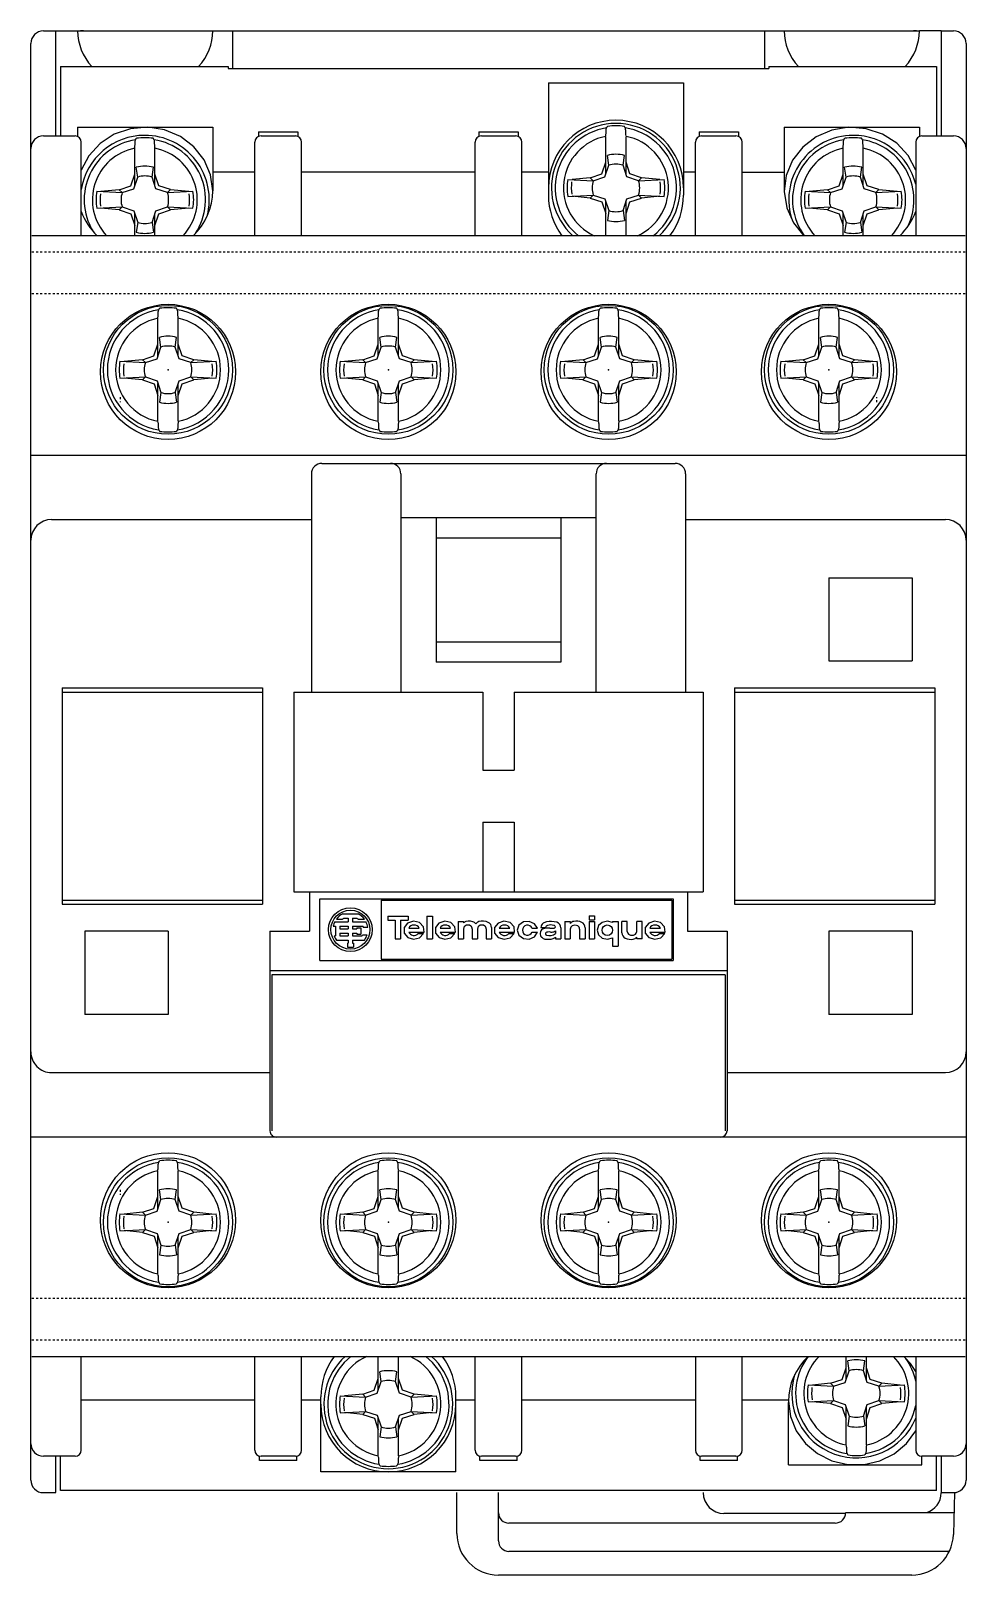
# Model space of a CAD drawing. Extents: x 0 to 45, y 0 to 74.3.
import ezdxf

# ---------------------------------------------------------------- set-up
doc = ezdxf.new("R2010")
doc.units = 0
doc.linetypes.add('CADRA_NC', pattern=[0.266568, 0.022214, -0.066642, 0.022214, -0.066642, 0.022214, -0.066642])
doc.layers.add('ALPHA', color=255, linetype='CONTINUOUS')
doc.layers.add('HACHURES', color=9, linetype='CONTINUOUS')

# ---------------------------------------------------------------- blocks, each defined once
blk = doc.blocks.new('SN_LC1E06-18')
at = {"layer": 'ALPHA'}
for p, q in [((0.600006, 35.149948), (42.749939, 35.149948)), ((1.200012, 30.09996), (1.200012, 35.149948)), ((9.700012, 35.149917), (9.700012, 33.333786)), ((35.299998, 35.149917), (35.299998, 33.333786)), ((43.799927, 35.149887), (42.749969, 35.149887)), ((43.799988, 35.149948), (43.799988, 30.09996)), ((43.799988, 35.149948), (44.399979, 35.149948)), ((0, -34.549942), (0, 34.549942)), ((44.999985, 34.549942), (44.999985, -34.549942)), ((1.425018, 33.431991), (1.425018, 30.09996)), ((1.425018, 33.431991), (9.5, 33.431991)), ((9.5, 33.431991), (9.5, 33.333786)), ((35.499995, 33.431991), (35.499995, 33.333786)), ((35.499995, 33.431991), (43.574982, 33.431991)), ((43.574982, 33.431991), (43.574982, 30.09996)), ((9.5, 33.333786), (35.499995, 33.333786)), ((24.899994, 32.649948), (31.399989, 32.649948)), ((24.899994, 32.649948), (24.899994, 27.249954)), ((31.399989, 32.649948), (31.399989, 27.249954)), ((2.250031, 30.517227), (8.750031, 30.517227)), ((2.250031, 30.517227), (2.250031, 30.09996)), ((8.750031, 30.517227), (8.750031, 27.457229)), ((36.249995, 30.517227), (42.749985, 30.517227)), ((36.249995, 30.517227), (36.249995, 27.457229)), ((42.749985, 30.517227), (42.749985, 30.09996)), ((0.600006, 30.09996), (2.125, 30.09996)), ((2.424988, 25.299957), (2.424988, 29.799957)), ((10.774994, 25.299957), (10.774994, 29.799957)), ((10.950043, 30.299957), (10.950043, 30.09996)), ((10.950043, 30.299957), (12.850037, 30.299957)), ((11.075012, 30.09996), (12.725006, 30.09996)), ((12.850037, 30.299957), (12.850037, 30.09996)), ((13.024994, 25.299957), (13.024994, 29.799957)), ((21.375, 25.299957), (21.375, 29.799957)), ((21.550018, 30.299957), (21.550018, 30.09996)), ((21.550018, 30.299957), (23.450012, 30.299957)), ((21.675018, 30.09996), (23.325012, 30.09996)), ((23.450012, 30.299957), (23.450012, 30.09996)), ((23.625, 25.299957), (23.625, 29.799957)), ((27.66096, 28.255401), (27.66096, 30.077148)), ((28.637706, 28.259399), (28.637706, 30.077407)), ((31.975001, 25.299957), (31.975001, 29.799957)), ((32.15002, 30.299957), (32.15002, 30.09996)), ((32.15002, 30.299957), (34.049998, 30.299957)), ((32.27502, 30.09996), (33.925014, 30.09996)), ((34.049998, 30.299957), (34.049998, 30.09996)), ((34.225001, 25.299957), (34.225001, 29.799957)), ((42.574997, 29.799957), (42.574997, 25.299957)), ((42.875, 30.09996), (44.399994, 30.09996)), ((4.994965, 27.682098), (4.994965, 29.503845)), ((5.97171, 27.686096), (5.97171, 29.504104)), ((27.805046, 28.691742), (27.738302, 29.161575)), ((28.495018, 28.691726), (28.561166, 29.161705)), ((39.076569, 27.682098), (39.076569, 29.503845)), ((40.053314, 27.686096), (40.053314, 29.50412)), ((4.80838, 27.697036), (4.995016, 28.262458)), ((5.139057, 28.118431), (5.072313, 28.588264)), ((5.829041, 28.118393), (5.895191, 28.588401)), ((6.157085, 27.699745), (5.971758, 28.2612)), ((10.775029, 28.349929), (8.750067, 28.349929)), ((21.375, 28.34996), (13.024994, 28.34996)), ((24.899994, 28.34996), (23.625, 28.34996)), ((26.916867, 28.086296), (27.474349, 28.270309)), ((27.474373, 28.27034), (27.661009, 28.835754)), ((27.619705, 28.130256), (27.805036, 28.691726)), ((28.680326, 28.130317), (28.494995, 28.691787)), ((28.823022, 28.273025), (28.637696, 28.83448)), ((29.384514, 28.087646), (28.823048, 28.272979)), ((31.975001, 28.34996), (31.399989, 28.34996)), ((34.225001, 28.34996), (36.249995, 28.34996)), ((38.889959, 27.697029), (39.076595, 28.262451)), ((39.220625, 28.118423), (39.153881, 28.588256)), ((39.910593, 28.118423), (39.976746, 28.588424)), ((40.238628, 27.699707), (40.053299, 28.261177)), ((4.250904, 27.513023), (3.371319, 27.425155)), ((4.392267, 27.371666), (4.250891, 27.513038)), ((4.250896, 27.513023), (4.808378, 27.697036)), ((4.392269, 27.37165), (4.95372, 27.556976)), ((4.953726, 27.556953), (5.139057, 28.118423)), ((6.014374, 27.557037), (5.829044, 28.118499)), ((6.575807, 27.37165), (6.014355, 27.556976)), ((6.718516, 27.514351), (6.157064, 27.699676)), ((6.575811, 27.37165), (6.718526, 27.514366)), ((7.596788, 27.425132), (6.71721, 27.513)), ((25.835923, 28.008987), (27.058244, 27.944931)), ((26.916881, 28.086326), (26.037287, 27.998451)), ((27.058216, 27.944946), (26.91684, 28.086326)), ((27.058239, 27.944931), (27.61969, 28.130249)), ((29.241799, 27.944938), (28.680348, 28.130264)), ((29.24177, 27.944946), (29.384473, 28.087654)), ((29.241834, 27.944961), (30.464155, 28.009018)), ((30.262794, 27.998451), (29.383201, 28.086326)), ((38.332458, 27.513008), (37.452865, 27.42514)), ((38.473809, 27.371643), (38.332433, 27.513023)), ((38.332442, 27.512985), (38.889938, 27.697006)), ((38.473814, 27.37162), (39.03528, 27.556945)), ((39.035292, 27.556953), (39.220627, 28.118431)), ((40.0959, 27.557006), (39.910568, 28.118469)), ((40.657404, 27.371627), (40.095924, 27.556961)), ((40.800117, 27.514335), (40.238638, 27.699676)), ((40.657373, 27.371658), (40.800077, 27.514358)), ((41.678364, 27.42514), (40.798786, 27.513015)), ((3.169947, 27.435669), (4.392269, 27.371612)), ((6.575837, 27.371635), (7.798159, 27.435691)), ((25.835926, 27.190902), (27.058248, 27.254966)), ((26.915549, 27.112236), (26.037317, 27.201439)), ((26.915502, 27.112243), (27.058216, 27.254959)), ((26.91552, 27.112243), (27.476972, 26.926925)), ((27.058229, 27.254944), (27.619681, 27.069618)), ((27.476967, 26.926933), (27.662298, 26.365463)), ((27.619668, 27.069626), (27.804994, 26.508178)), ((27.66096, 25.299926), (27.66096, 26.944519)), ((28.495021, 26.508148), (28.680346, 27.069603)), ((28.637706, 25.299926), (28.637706, 26.940521)), ((28.637751, 26.365448), (28.823076, 26.926895)), ((28.680328, 27.069626), (29.24178, 27.254959)), ((28.823038, 26.926933), (29.38449, 27.112259)), ((29.384473, 27.112228), (29.24177, 27.254936)), ((29.241808, 27.254936), (30.464129, 27.190872)), ((30.262773, 27.201484), (29.38454, 27.112274)), ((37.251484, 27.435676), (38.473821, 27.371612)), ((40.657389, 27.371635), (41.879711, 27.435691)), ((3.169939, 26.617584), (4.39226, 26.68164)), ((4.249563, 26.538948), (3.37133, 26.628151)), ((4.24954, 26.538948), (4.81102, 26.353607)), ((4.249554, 26.538955), (4.392258, 26.681656)), ((4.392254, 26.681656), (4.953707, 26.49633)), ((4.81102, 26.353637), (4.996346, 25.792183)), ((4.953714, 26.496345), (5.13904, 25.93489)), ((4.994965, 25.299911), (4.994965, 26.371215)), ((5.829063, 25.934845), (6.014383, 26.496284)), ((5.97171, 25.299911), (5.97171, 26.367218)), ((5.971773, 25.792137), (6.157099, 26.353584)), ((6.014351, 26.496338), (6.575803, 26.681656)), ((6.157061, 26.353637), (6.718513, 26.538963)), ((6.718525, 26.53894), (6.575822, 26.681648)), ((6.575855, 26.681617), (7.798177, 26.617561)), ((7.596807, 26.628189), (6.718575, 26.538986)), ((27.805038, 26.508201), (27.737735, 26.038513)), ((28.495003, 26.508163), (28.56171, 26.038299)), ((37.251481, 26.617584), (38.473818, 26.68164)), ((38.331098, 26.538955), (37.452865, 26.628158)), ((38.331084, 26.538948), (38.473787, 26.681648)), ((38.331096, 26.538948), (38.892548, 26.353622)), ((38.47381, 26.681656), (39.035261, 26.49633)), ((38.892546, 26.353607), (39.077877, 25.792144)), ((39.035242, 26.496322), (39.220573, 25.934852)), ((39.076569, 25.299926), (39.076569, 26.371215)), ((39.910624, 25.93486), (40.095947, 26.496307)), ((40.053314, 25.299926), (40.053314, 26.367218)), ((40.05332, 25.792144), (40.238644, 26.353599)), ((40.095898, 26.496307), (40.657351, 26.681633)), ((40.238607, 26.353614), (40.800058, 26.53894)), ((40.800077, 26.53894), (40.657364, 26.681648)), ((40.657383, 26.68164), (41.879721, 26.617576)), ((41.678347, 26.628151), (40.800116, 26.538948)), ((44.949966, 25.299926), (0.050018, 25.299926)), ((5.139069, 25.934875), (5.071764, 25.465187)), ((5.829027, 25.93486), (5.895729, 25.465019)), ((39.220617, 25.93489), (39.153315, 25.46521)), ((39.910582, 25.93486), (39.977289, 25.464996)), ((0, 14.749954), (44.999985, 14.749954)), ((14, 14.34996), (30.999995, 14.34996)), ((13.5, 13.84996), (13.5, 3.34996)), ((17.800018, 13.84996), (17.800018, 3.34996)), ((27.200007, 3.34996), (27.200007, 13.84996)), ((31.499995, 13.84996), (31.499995, 3.34996)), ((1, 11.649948), (13.5, 11.649948)), ((17.800018, 11.749954), (27.200007, 11.749954)), ((19.5, 11.749954), (19.5, 4.789352)), ((25.499995, 11.749954), (25.499995, 4.789352)), ((31.499995, 11.649948), (43.999985, 11.649948)), ((19.5, 10.769653), (25.499995, 10.769653)), ((38.400004, 8.84996), (42.399994, 8.84996)), ((38.400004, 8.84996), (38.400004, 4.84996)), ((42.399994, 8.84996), (42.399994, 4.84996)), ((19.5, 5.769653), (25.499995, 5.769653)), ((25.499995, 4.789352), (19.5, 4.789352)), ((38.400004, 4.84996), (42.399994, 4.84996)), ((1.5, 3.549957), (11.149994, 3.549957)), ((1.5, 3.549957), (1.5, -6.850037)), ((1.5, 3.34996), (11.149994, 3.34996)), ((11.149994, 3.549957), (11.149994, -6.850037)), ((12.649994, 3.34996), (21.75, 3.34996)), ((12.649994, 3.34996), (12.649994, -6.250046)), ((21.75, 3.34996), (21.75, -0.40004)), ((23.25, 3.34996), (32.350001, 3.34996)), ((23.25, 3.34996), (23.25, -0.40004)), ((32.350001, 3.34996), (32.350001, -6.250046)), ((33.850001, 3.549957), (43.499985, 3.549957)), ((33.850001, 3.549957), (33.850001, -6.850037)), ((33.850001, 3.34996), (43.499985, 3.34996)), ((43.499985, 3.549957), (43.499985, -6.850037)), ((21.75, -0.40004), (23.25, -0.40004)), ((21.75, -2.90004), (23.25, -2.90004)), ((21.75, -2.90004), (21.75, -6.250046)), ((23.25, -2.90004), (23.25, -6.250046)), ((1.5, -6.65004), (11.149994, -6.65004)), ((12.649994, -6.250046), (32.350001, -6.250046)), ((13.400024, -6.250046), (13.400024, -8.15004)), ((13.900024, -9.549988), (13.900024, -6.599621)), ((13.900024, -6.599621), (30.900008, -6.599621)), ((16.850389, -6.654057), (16.850389, -9.495552)), ((16.850389, -6.654057), (30.84558, -6.654057)), ((30.84558, -6.654057), (30.84558, -9.495552)), ((30.900008, -6.599621), (30.900008, -9.549988)), ((31.600001, -6.250046), (31.600001, -8.15004)), ((33.850001, -6.65004), (43.499985, -6.65004)), ((1.5, -6.850037), (11.149994, -6.850037)), ((15.007771, -7.31614), (15.742645, -7.31614)), ((26.856716, -7.407944), (27.118287, -7.407944)), ((26.856716, -7.407944), (26.856716, -7.609425)), ((27.118287, -7.407944), (27.118287, -7.609425)), ((33.850001, -6.850037), (43.499985, -6.850037)), ((2.600006, -8.15004), (2.600006, -12.149918)), ((6.600006, -8.15004), (2.600006, -8.15004)), ((6.600006, -8.15004), (6.600006, -12.149918)), ((11.5, -8.15004), (13.400024, -8.15004)), ((11.5, -8.15004), (11.5, -17.749955)), ((14.549276, -7.906212), (14.65869, -7.906212)), ((14.622418, -7.695473), (15.269837, -7.695473)), ((14.65869, -7.906212), (14.65869, -8.369843)), ((14.700838, -7.569027), (14.995875, -7.569027)), ((14.869431, -7.906212), (15.269837, -7.906212)), ((14.869431, -7.906212), (14.869431, -8.032658)), ((14.869431, -8.032658), (15.269837, -8.032658)), ((15.0598, -7.526879), (15.269837, -7.526879)), ((15.269837, -7.526879), (15.269837, -7.695473)), ((15.269837, -7.906212), (15.269837, -8.032658)), ((15.480578, -7.526879), (15.690619, -7.526879)), ((15.480578, -7.526879), (15.480578, -7.695473)), ((15.480578, -7.695473), (16.127998, -7.695473)), ((15.480578, -7.906212), (15.480578, -8.032658)), ((15.480578, -7.906212), (15.984538, -7.906212)), ((15.480578, -8.032658), (15.691318, -8.032658)), ((15.691318, -7.990509), (15.880985, -7.990509)), ((15.691318, -7.990509), (15.691318, -8.032658)), ((15.75454, -7.569027), (16.049577, -7.569027)), ((15.880985, -7.990509), (15.880985, -8.285546)), ((15.994659, -7.948361), (16.208632, -7.948361)), ((17.171556, -7.427033), (17.171556, -7.624977)), ((17.171556, -7.427033), (18.147141, -7.427033)), ((17.171556, -7.624977), (17.528563, -7.624977)), ((17.528563, -7.624977), (17.528563, -8.515728)), ((17.790133, -7.624977), (18.147141, -7.624977)), ((17.790133, -7.624977), (17.790133, -8.515728)), ((18.147141, -7.427033), (18.147141, -7.624977)), ((18.180186, -8.010262), (18.686719, -8.010262)), ((19.055565, -7.427033), (19.317135, -7.427033)), ((19.055565, -7.427033), (19.055565, -8.515728)), ((19.317135, -7.427033), (19.317135, -8.515728)), ((19.68598, -8.010262), (20.192514, -8.010262)), ((20.561359, -7.688603), (20.822929, -7.688603)), ((20.561359, -7.688603), (20.561359, -8.515728)), ((20.822929, -7.688603), (20.822929, -7.739586)), ((20.822929, -8.033272), (20.822929, -8.515728)), ((21.232958, -8.033272), (21.232958, -8.515728)), ((21.494528, -8.033272), (21.494528, -8.515728)), ((21.904558, -8.033272), (21.904558, -8.515728)), ((22.166129, -7.976246), (22.166129, -8.515728)), ((22.534974, -8.010262), (23.041508, -8.010262)), ((24.112586, -8.008847), (24.377859, -8.008847)), ((24.537931, -7.971379), (24.767693, -7.971379)), ((25.237811, -8.124478), (25.237811, -8.260319)), ((25.499381, -7.992234), (25.499381, -8.515728)), ((25.690253, -7.688603), (25.951823, -7.688603)), ((25.690253, -7.688603), (25.690253, -8.515728)), ((25.951823, -7.688603), (25.951823, -7.770707)), ((25.951823, -8.045433), (25.951823, -8.515728)), ((26.40427, -8.045433), (26.40427, -8.515728)), ((26.66584, -7.979077), (26.66584, -8.515728)), ((26.856716, -7.609425), (27.118287, -7.609425)), ((26.856716, -7.688603), (27.118287, -7.688603)), ((26.856716, -7.688603), (26.856716, -8.515728)), ((27.118287, -7.688603), (27.118287, -8.515728)), ((27.990657, -7.688603), (28.252228, -7.688603)), ((27.990657, -7.688603), (27.990657, -7.730629)), ((28.252228, -7.688603), (28.252228, -8.864956)), ((28.697587, -7.688603), (28.436017, -7.688603)), ((28.436017, -8.225251), (28.436017, -7.688603)), ((28.697587, -8.15889), (28.697587, -7.688603)), ((29.411604, -7.688603), (29.150034, -7.688603)), ((29.150034, -8.158894), (29.150034, -7.688603)), ((29.411604, -8.515728), (29.411604, -7.688603)), ((29.780463, -8.010262), (30.286986, -8.010262)), ((31.600001, -8.15004), (33.499995, -8.15004)), ((33.499995, -8.15004), (33.499995, -17.749955)), ((42.399994, -8.15004), (38.400004, -8.15004)), ((38.400004, -8.15004), (38.400004, -12.149918)), ((42.399994, -8.15004), (42.399994, -12.149918)), ((14.585564, -8.369843), (14.65869, -8.369843)), ((14.700838, -8.580582), (15.269837, -8.580582)), ((14.869431, -8.243397), (14.869431, -8.369843)), ((14.869431, -8.243397), (15.269837, -8.243397)), ((14.869431, -8.369843), (15.269837, -8.369843)), ((15.227688, -8.7281), (15.227688, -8.917767)), ((15.227688, -8.7281), (15.269837, -8.7281)), ((15.269837, -8.243397), (15.269837, -8.369843)), ((15.269837, -8.580582), (15.269837, -8.7281)), ((15.480578, -8.243397), (15.691318, -8.243397)), ((15.480578, -8.243397), (15.480578, -8.369843)), ((15.480578, -8.369843), (15.934365, -8.369843)), ((15.480578, -8.580582), (15.480578, -8.7281)), ((15.480578, -8.580582), (16.049577, -8.580582)), ((15.480578, -8.7281), (15.522726, -8.7281)), ((15.522726, -8.7281), (15.522726, -8.917767)), ((15.691318, -8.243397), (15.691318, -8.285546)), ((15.691318, -8.285546), (15.880985, -8.285546)), ((15.954652, -8.327694), (16.17934, -8.327694)), ((17.528563, -8.515728), (17.790133, -8.515728)), ((18.180186, -8.194065), (18.920585, -8.194065)), ((18.640774, -8.264759), (18.895683, -8.264759)), ((19.055565, -8.515728), (19.317135, -8.515728)), ((19.68598, -8.194065), (20.42638, -8.194065)), ((20.146573, -8.264759), (20.401477, -8.264759)), ((20.561359, -8.515728), (20.822929, -8.515728)), ((21.232958, -8.515728), (21.494528, -8.515728)), ((21.904558, -8.515728), (22.166129, -8.515728)), ((22.534974, -8.194065), (23.275374, -8.194065)), ((22.995563, -8.264759), (23.250472, -8.264759)), ((24.112586, -8.195481), (24.377859, -8.195481)), ((25.237811, -8.432515), (25.237811, -8.515728)), ((25.237811, -8.515728), (25.499381, -8.515728)), ((25.690253, -8.515728), (25.951823, -8.515728)), ((26.40427, -8.515728), (26.66584, -8.515728)), ((26.856716, -8.515728), (27.118287, -8.515728)), ((27.990657, -8.473698), (27.990657, -8.864956)), ((27.990657, -8.864956), (28.252228, -8.864956)), ((29.150034, -8.515728), (29.150034, -8.433621)), ((29.411604, -8.515728), (29.150034, -8.515728)), ((29.780463, -8.194065), (30.520858, -8.194065)), ((30.241057, -8.264759), (30.495955, -8.264759)), ((13.900024, -9.549988), (30.900008, -9.549988)), ((15.227688, -8.917767), (15.522726, -8.917767)), ((16.850389, -9.495552), (30.84558, -9.495552)), ((33.499995, -10.049973), (11.5, -10.049973)), ((11.600006, -10.24997), (11.600006, -17.749955)), ((33.400004, -10.24997), (11.600006, -10.24997)), ((33.400004, -10.24997), (33.400004, -17.749955)), ((6.600006, -12.149918), (2.600006, -12.149918)), ((42.399994, -12.149918), (38.400004, -12.149918)), ((1, -14.949875), (11.5, -14.949875)), ((33.499995, -14.949875), (43.999985, -14.949875)), ((44.999985, -18.049958), (0, -18.049958)), ((0.050018, -28.599915), (44.949966, -28.599915)), ((2.424988, -33.099915), (2.424988, -28.599915)), ((10.774994, -33.099915), (10.774994, -28.599915)), ((13.024994, -33.099915), (13.024994, -28.599915)), ((21.375, -33.099915), (21.375, -28.599915)), ((23.625, -33.099915), (23.625, -28.599915)), ((31.975001, -28.599915), (31.975001, -33.099915)), ((34.225001, -33.099915), (34.225001, -28.599915)), ((42.574997, -28.599915), (42.574997, -33.099915)), ((10.774994, -30.699845), (2.424988, -30.699845)), ((13.950012, -30.699845), (13.024994, -30.699845)), ((13.950012, -34.149887), (13.950012, -30.549942)), ((20.450012, -34.149887), (20.450012, -30.549942)), ((21.375, -30.699845), (20.450012, -30.699845)), ((31.975001, -30.699845), (23.625, -30.699845)), ((36.450541, -30.699845), (34.225001, -30.699845)), ((36.450541, -33.8172), (36.450541, -30.81427)), ((2.125, -33.399887), (0.600006, -33.399887)), ((1.200012, -35.149887), (1.200012, -33.399887)), ((1.425018, -35.049942), (1.425018, -33.399887)), ((11, -33.599915), (11, -33.399887)), ((12.725006, -33.399887), (11.075012, -33.399887)), ((12.799988, -33.599915), (12.799988, -33.399887)), ((21.600006, -33.599915), (21.600006, -33.399887)), ((23.325012, -33.399887), (21.675018, -33.399887)), ((23.399994, -33.599915), (23.399994, -33.399887)), ((32.199977, -33.599915), (32.199977, -33.399887)), ((33.925014, -33.399887), (32.27502, -33.399887)), ((33.999965, -33.599915), (33.999965, -33.399887)), ((42.863693, -33.8172), (42.863693, -33.399887)), ((44.399994, -33.399887), (42.875, -33.399887)), ((43.574982, -35.049942), (43.574982, -33.399887)), ((43.799988, -33.399887), (43.799988, -35.149887)), ((12.799988, -33.599915), (11, -33.599915)), ((20.450012, -34.149887), (13.950012, -34.149887)), ((23.399994, -33.599915), (21.600006, -33.599915)), ((33.999965, -33.599915), (32.199977, -33.599915)), ((36.450541, -33.8172), (42.863693, -33.8172)), ((0.600006, -35.149887), (1.200012, -35.149887)), ((43.574982, -35.049942), (1.425018, -35.049942)), ((20.500002, -37.11663), (20.500002, -35.150003)), ((22.500001, -37.473122), (22.500001, -35.150003)), ((43.799988, -35.149887), (44.399979, -35.149887)), ((44.438021, -35.149976), (44.385153, -37.168968)), ((39.164993, -36.149872), (33.349848, -36.149872)), ((38.699955, -36.616631), (23.000001, -36.616631)), ((42.385866, -39.116629), (22.500001, -39.116629))]:
    blk.add_line(p, q, dxfattribs=at)
at = {"layer": 'ALPHA', "color": 1}
for p, q in [((6.110968, 19.505403), (6.110968, 21.327146)), ((7.08771, 19.509398), (7.08771, 21.327409)), ((16.710974, 19.505403), (16.710974, 21.327146)), ((17.687716, 19.509398), (17.687716, 21.327409)), ((27.310976, 19.505403), (27.310976, 21.327146)), ((28.287718, 19.509398), (28.287718, 21.327409)), ((37.910966, 19.505403), (37.910966, 21.327146)), ((38.887708, 19.509398), (38.887708, 21.327409)), ((5.924326, 19.520356), (6.110963, 20.08578)), ((6.255001, 19.941748), (6.188255, 20.411588)), ((6.944998, 19.941744), (7.01115, 20.411748)), ((7.273033, 19.522999), (7.087705, 20.084458)), ((16.524332, 19.520356), (16.710969, 20.08578)), ((16.855007, 19.941748), (16.788261, 20.411588)), ((17.545004, 19.941744), (17.611156, 20.411748)), ((17.873039, 19.522999), (17.687711, 20.084458)), ((27.124334, 19.520356), (27.310971, 20.08578)), ((27.455009, 19.941748), (27.388263, 20.411588)), ((28.145006, 19.941744), (28.211158, 20.411748)), ((28.473041, 19.522999), (28.287713, 20.084458)), ((37.724324, 19.520356), (37.910961, 20.08578)), ((38.054999, 19.941748), (37.988253, 20.411588)), ((38.744996, 19.941744), (38.811148, 20.411748)), ((39.073031, 19.522999), (38.887703, 20.084458)), ((5.366839, 19.336339), (4.487256, 19.248467)), ((5.366837, 19.336336), (5.924327, 19.520354)), ((5.508211, 19.194963), (5.366838, 19.336335)), ((5.50821, 19.194966), (6.069669, 19.380293)), ((6.069668, 19.380285), (6.254997, 19.941747)), ((7.130326, 19.380293), (6.944997, 19.941752)), ((7.691787, 19.19496), (7.130329, 19.380289)), ((7.834495, 19.337666), (7.273036, 19.522994)), ((7.691787, 19.194959), (7.834493, 19.337666)), ((8.712755, 19.248469), (7.833173, 19.33634)), ((15.966845, 19.336339), (15.087262, 19.248467)), ((15.966843, 19.336336), (16.524333, 19.520354)), ((16.108217, 19.194963), (15.966844, 19.336335)), ((16.108216, 19.194966), (16.669675, 19.380293)), ((16.669674, 19.380285), (16.855003, 19.941747)), ((17.730332, 19.380293), (17.545003, 19.941752)), ((18.291793, 19.19496), (17.730335, 19.380289)), ((18.434501, 19.337666), (17.873042, 19.522994)), ((18.291793, 19.194959), (18.434499, 19.337666)), ((19.312761, 19.248469), (18.433179, 19.33634)), ((26.566847, 19.336339), (25.687264, 19.248467)), ((26.566845, 19.336336), (27.124335, 19.520354)), ((26.708219, 19.194963), (26.566846, 19.336335)), ((26.708218, 19.194966), (27.269677, 19.380293)), ((27.269676, 19.380285), (27.455005, 19.941747)), ((28.330334, 19.380293), (28.145005, 19.941752)), ((28.891795, 19.19496), (28.330337, 19.380289)), ((29.034503, 19.337666), (28.473044, 19.522994)), ((28.891795, 19.194959), (29.034501, 19.337666)), ((29.912763, 19.248469), (29.033181, 19.33634)), ((37.166837, 19.336339), (36.287254, 19.248467)), ((37.166835, 19.336336), (37.724325, 19.520354)), ((37.308209, 19.194963), (37.166836, 19.336335)), ((37.308208, 19.194966), (37.869667, 19.380293)), ((37.869666, 19.380285), (38.054995, 19.941747)), ((38.930324, 19.380293), (38.744995, 19.941752)), ((39.491785, 19.19496), (38.930327, 19.380289)), ((39.634493, 19.337666), (39.073034, 19.522994)), ((39.491785, 19.194959), (39.634491, 19.337666)), ((40.512753, 19.248469), (39.633171, 19.33634)), ((4.285885, 19.259021), (5.508218, 19.194961)), ((7.691793, 19.194963), (8.914127, 19.259023)), ((14.885891, 19.259021), (16.108224, 19.194961)), ((18.291799, 19.194963), (19.514133, 19.259023)), ((25.485893, 19.259021), (26.708226, 19.194961)), ((28.891801, 19.194963), (30.114135, 19.259023)), ((36.085883, 19.259021), (37.308216, 19.194961)), ((39.491791, 19.194963), (40.714125, 19.259023)), ((4.285884, 18.440909), (5.508218, 18.504969)), ((5.365499, 18.362256), (4.487265, 18.451461)), ((5.365498, 18.36225), (5.926961, 18.17692)), ((5.365501, 18.362252), (5.50821, 18.50496)), ((5.508208, 18.504957), (6.069667, 18.319628)), ((5.926962, 18.176924), (6.112289, 17.615467)), ((6.069669, 18.319632), (6.254995, 17.75818)), ((6.110968, 16.372772), (6.110968, 18.194519)), ((6.945, 17.758176), (7.130325, 18.319627)), ((7.08771, 16.372512), (7.08771, 18.190521)), ((7.08771, 17.615463), (7.273035, 18.176917)), ((7.130328, 18.319632), (7.691789, 18.504961)), ((7.273033, 18.176934), (7.834493, 18.362264)), ((7.834494, 18.362252), (7.691785, 18.504961)), ((7.691792, 18.504972), (8.914126, 18.440912)), ((8.712747, 18.451462), (7.834513, 18.362258)), ((14.88589, 18.440909), (16.108224, 18.504969)), ((15.965505, 18.362256), (15.087271, 18.451461)), ((15.965504, 18.36225), (16.526967, 18.17692)), ((15.965507, 18.362252), (16.108216, 18.50496)), ((16.108214, 18.504957), (16.669673, 18.319628)), ((16.526968, 18.176924), (16.712295, 17.615467)), ((16.669675, 18.319632), (16.855001, 17.75818)), ((16.710974, 16.372772), (16.710974, 18.194519)), ((17.545006, 17.758176), (17.730331, 18.319627)), ((17.687716, 16.372512), (17.687716, 18.190521)), ((17.687716, 17.615463), (17.873041, 18.176917)), ((17.730334, 18.319632), (18.291795, 18.504961)), ((17.873039, 18.176934), (18.434499, 18.362264)), ((18.4345, 18.362252), (18.291791, 18.504961)), ((18.291798, 18.504972), (19.514132, 18.440912)), ((19.312753, 18.451462), (18.434519, 18.362258)), ((25.485892, 18.440909), (26.708226, 18.504969)), ((26.565507, 18.362256), (25.687273, 18.451461)), ((26.565506, 18.36225), (27.126969, 18.17692)), ((26.565509, 18.362252), (26.708218, 18.50496)), ((26.708216, 18.504957), (27.269675, 18.319628)), ((27.12697, 18.176924), (27.312297, 17.615467)), ((27.269677, 18.319632), (27.455003, 17.75818)), ((27.310976, 16.372772), (27.310976, 18.194519)), ((28.145008, 17.758176), (28.330333, 18.319627)), ((28.287718, 16.372512), (28.287718, 18.190521)), ((28.287718, 17.615463), (28.473043, 18.176917)), ((28.330336, 18.319632), (28.891797, 18.504961)), ((28.473041, 18.176934), (29.034501, 18.362264)), ((29.034502, 18.362252), (28.891793, 18.504961)), ((28.8918, 18.504972), (30.114134, 18.440912)), ((29.912755, 18.451462), (29.034521, 18.362258)), ((36.085882, 18.440909), (37.308216, 18.504969)), ((37.165497, 18.362256), (36.287263, 18.451461)), ((37.165496, 18.36225), (37.726959, 18.17692)), ((37.165499, 18.362252), (37.308208, 18.50496)), ((37.308206, 18.504957), (37.869665, 18.319628)), ((37.72696, 18.176924), (37.912287, 17.615467)), ((37.869667, 18.319632), (38.054993, 17.75818)), ((37.910966, 16.372772), (37.910966, 18.194519)), ((38.744998, 17.758176), (38.930323, 18.319627)), ((38.887708, 16.372512), (38.887708, 18.190521)), ((38.887708, 17.615463), (39.073033, 18.176917)), ((38.930326, 18.319632), (39.491787, 18.504961)), ((39.073031, 18.176934), (39.634491, 18.362264)), ((39.634492, 18.362252), (39.491783, 18.504961)), ((39.49179, 18.504972), (40.714124, 18.440912)), ((40.512745, 18.451462), (39.634511, 18.362258)), ((6.255001, 17.758184), (6.187697, 17.288494)), ((6.944999, 17.758183), (7.011703, 17.288331)), ((16.855007, 17.758184), (16.787703, 17.288494)), ((17.545005, 17.758183), (17.611709, 17.288331)), ((27.455009, 17.758184), (27.387705, 17.288494)), ((28.145007, 17.758183), (28.211711, 17.288331)), ((38.054999, 17.758184), (37.987695, 17.288494)), ((38.744997, 17.758183), (38.811701, 17.288331)), ((6.110968, -21.49446), (6.110968, -19.672717)), ((7.08771, -21.490465), (7.08771, -19.672454)), ((16.710974, -21.49446), (16.710974, -19.672717)), ((17.687716, -21.490465), (17.687716, -19.672454)), ((27.310976, -21.49446), (27.310976, -19.672717)), ((28.287718, -21.490465), (28.287718, -19.672454)), ((37.910966, -21.49446), (37.910966, -19.672717)), ((38.887708, -21.490465), (38.887708, -19.672454)), ((6.255001, -21.058115), (6.188255, -20.588275)), ((6.944998, -21.058119), (7.01115, -20.588115)), ((16.855007, -21.058115), (16.788261, -20.588275)), ((17.545004, -21.058119), (17.611156, -20.588115)), ((27.455009, -21.058115), (27.388263, -20.588275)), ((28.145006, -21.058119), (28.211158, -20.588115)), ((38.054999, -21.058115), (37.988253, -20.588275)), ((38.744996, -21.058119), (38.811148, -20.588115)), ((5.366837, -21.663527), (5.924327, -21.479509)), ((5.924326, -21.479507), (6.110963, -20.914083)), ((6.069668, -21.619578), (6.254997, -21.058116)), ((7.130326, -21.61957), (6.944997, -21.058111)), ((7.273033, -21.476864), (7.087705, -20.915405)), ((7.834495, -21.662197), (7.273036, -21.476869)), ((15.966843, -21.663527), (16.524333, -21.479509)), ((16.524332, -21.479507), (16.710969, -20.914083)), ((16.669674, -21.619578), (16.855003, -21.058116)), ((17.730332, -21.61957), (17.545003, -21.058111)), ((17.873039, -21.476864), (17.687711, -20.915405)), ((18.434501, -21.662197), (17.873042, -21.476869)), ((26.566845, -21.663527), (27.124335, -21.479509)), ((27.124334, -21.479507), (27.310971, -20.914083)), ((27.269676, -21.619578), (27.455005, -21.058116)), ((28.330334, -21.61957), (28.145005, -21.058111)), ((28.473041, -21.476864), (28.287713, -20.915405)), ((29.034503, -21.662197), (28.473044, -21.476869)), ((37.166835, -21.663527), (37.724325, -21.479509)), ((37.724324, -21.479507), (37.910961, -20.914083)), ((37.869666, -21.619578), (38.054995, -21.058116)), ((38.930324, -21.61957), (38.744995, -21.058111)), ((39.073031, -21.476864), (38.887703, -20.915405)), ((39.634493, -21.662197), (39.073034, -21.476869)), ((4.285885, -21.740842), (5.508218, -21.804902)), ((5.366839, -21.663524), (4.487256, -21.751396)), ((5.508211, -21.8049), (5.366838, -21.663528)), ((5.50821, -21.804897), (6.069669, -21.61957)), ((7.691787, -21.804903), (7.130329, -21.619574)), ((7.691787, -21.804904), (7.834493, -21.662197)), ((7.691793, -21.8049), (8.914127, -21.74084)), ((8.712755, -21.751394), (7.833173, -21.663523)), ((14.885891, -21.740842), (16.108224, -21.804902)), ((15.966845, -21.663524), (15.087262, -21.751396)), ((16.108217, -21.8049), (15.966844, -21.663528)), ((16.108216, -21.804897), (16.669675, -21.61957)), ((18.291793, -21.804903), (17.730335, -21.619574)), ((18.291793, -21.804904), (18.434499, -21.662197)), ((18.291799, -21.8049), (19.514133, -21.74084)), ((19.312761, -21.751394), (18.433179, -21.663523)), ((25.485893, -21.740842), (26.708226, -21.804902)), ((26.566847, -21.663524), (25.687264, -21.751396)), ((26.708219, -21.8049), (26.566846, -21.663528)), ((26.708218, -21.804897), (27.269677, -21.61957)), ((28.891795, -21.804903), (28.330337, -21.619574)), ((28.891795, -21.804904), (29.034501, -21.662197)), ((28.891801, -21.8049), (30.114135, -21.74084)), ((29.912763, -21.751394), (29.033181, -21.663523)), ((36.085883, -21.740842), (37.308216, -21.804902)), ((37.166837, -21.663524), (36.287254, -21.751396)), ((37.308209, -21.8049), (37.166836, -21.663528)), ((37.308208, -21.804897), (37.869667, -21.61957)), ((39.491785, -21.804903), (38.930327, -21.619574)), ((39.491785, -21.804904), (39.634491, -21.662197)), ((39.491791, -21.8049), (40.714125, -21.74084)), ((40.512753, -21.751394), (39.633171, -21.663523)), ((4.285884, -22.558954), (5.508218, -22.494894)), ((5.365499, -22.637607), (4.487265, -22.548402)), ((5.365498, -22.637613), (5.926961, -22.822943)), ((5.365501, -22.637611), (5.50821, -22.494903)), ((5.508208, -22.494906), (6.069667, -22.680235)), ((5.926962, -22.822939), (6.112289, -23.384396)), ((6.069669, -22.680231), (6.254995, -23.241683)), ((6.110968, -24.627091), (6.110968, -22.805344)), ((6.945, -23.241687), (7.130325, -22.680236)), ((7.08771, -24.627351), (7.08771, -22.809342)), ((7.08771, -23.3844), (7.273035, -22.822946)), ((7.130328, -22.680231), (7.691789, -22.494902)), ((7.273033, -22.822929), (7.834493, -22.637599)), ((7.834494, -22.637611), (7.691785, -22.494902)), ((7.691792, -22.494891), (8.914126, -22.558951)), ((8.712747, -22.548401), (7.834513, -22.637605)), ((14.88589, -22.558954), (16.108224, -22.494894)), ((15.965505, -22.637607), (15.087271, -22.548402)), ((15.965504, -22.637613), (16.526967, -22.822943)), ((15.965507, -22.637611), (16.108216, -22.494903)), ((16.108214, -22.494906), (16.669673, -22.680235)), ((16.526968, -22.822939), (16.712295, -23.384396)), ((16.669675, -22.680231), (16.855001, -23.241683)), ((16.710974, -24.627091), (16.710974, -22.805344)), ((17.545006, -23.241687), (17.730331, -22.680236)), ((17.687716, -24.627351), (17.687716, -22.809342)), ((17.687716, -23.3844), (17.873041, -22.822946)), ((17.730334, -22.680231), (18.291795, -22.494902)), ((17.873039, -22.822929), (18.434499, -22.637599)), ((18.4345, -22.637611), (18.291791, -22.494902)), ((18.291798, -22.494891), (19.514132, -22.558951)), ((19.312753, -22.548401), (18.434519, -22.637605)), ((25.485892, -22.558954), (26.708226, -22.494894)), ((26.565507, -22.637607), (25.687273, -22.548402)), ((26.565506, -22.637613), (27.126969, -22.822943)), ((26.565509, -22.637611), (26.708218, -22.494903)), ((26.708216, -22.494906), (27.269675, -22.680235)), ((27.12697, -22.822939), (27.312297, -23.384396)), ((27.269677, -22.680231), (27.455003, -23.241683)), ((27.310976, -24.627091), (27.310976, -22.805344)), ((28.145008, -23.241687), (28.330333, -22.680236)), ((28.287718, -24.627351), (28.287718, -22.809342)), ((28.287718, -23.3844), (28.473043, -22.822946)), ((28.330336, -22.680231), (28.891797, -22.494902)), ((28.473041, -22.822929), (29.034501, -22.637599)), ((29.034502, -22.637611), (28.891793, -22.494902)), ((28.8918, -22.494891), (30.114134, -22.558951)), ((29.912755, -22.548401), (29.034521, -22.637605)), ((36.085882, -22.558954), (37.308216, -22.494894)), ((37.165497, -22.637607), (36.287263, -22.548402)), ((37.165496, -22.637613), (37.726959, -22.822943)), ((37.165499, -22.637611), (37.308208, -22.494903)), ((37.308206, -22.494906), (37.869665, -22.680235)), ((37.72696, -22.822939), (37.912287, -23.384396)), ((37.869667, -22.680231), (38.054993, -23.241683)), ((37.910966, -24.627091), (37.910966, -22.805344)), ((38.744998, -23.241687), (38.930323, -22.680236)), ((38.887708, -24.627351), (38.887708, -22.809342)), ((38.887708, -23.3844), (39.073033, -22.822946)), ((38.930326, -22.680231), (39.491787, -22.494902)), ((39.073031, -22.822929), (39.634491, -22.637599)), ((39.634492, -22.637611), (39.491783, -22.494902)), ((39.49179, -22.494891), (40.714124, -22.558951)), ((40.512745, -22.548401), (39.634511, -22.637605)), ((6.255001, -23.241679), (6.187697, -23.711369)), ((6.944999, -23.24168), (7.011703, -23.711532)), ((16.855007, -23.241679), (16.787703, -23.711369)), ((17.545005, -23.24168), (17.611709, -23.711532)), ((27.455009, -23.241679), (27.387705, -23.711369)), ((28.145007, -23.24168), (28.211711, -23.711532)), ((38.054999, -23.241679), (37.987695, -23.711369)), ((38.744997, -23.24168), (38.811701, -23.711532)), ((16.710954, -30.244446), (16.710954, -28.599915)), ((17.687699, -30.24054), (17.687699, -28.599915)), ((39.225372, -29.723267), (39.225372, -28.599915)), ((39.369415, -29.286782), (39.302687, -28.817057)), ((40.059427, -29.286848), (40.125595, -28.816719)), ((40.202118, -29.719208), (40.202118, -28.599915)), ((16.524372, -30.229527), (16.711008, -29.664105)), ((16.855011, -29.808009), (16.78828, -29.338269)), ((17.545052, -29.807974), (17.6112, -29.337996)), ((17.873083, -30.226855), (17.687738, -29.665345)), ((39.038727, -29.708273), (39.225363, -29.142851)), ((39.184074, -29.848355), (39.36941, -29.286875)), ((40.244703, -29.848229), (40.05941, -29.286879)), ((40.38739, -29.70549), (40.202097, -29.144141)), ((40.948895, -29.890929), (40.387444, -29.705603)), ((15.96689, -30.413548), (15.087296, -30.501421)), ((16.108189, -30.55485), (15.966856, -30.413517)), ((15.966887, -30.413525), (16.524368, -30.229512)), ((16.108253, -30.55488), (16.669705, -30.369555)), ((16.669709, -30.369589), (16.85504, -29.808123)), ((17.730334, -30.369454), (17.545037, -29.808089)), ((18.291827, -30.554928), (17.730376, -30.369603)), ((18.434546, -30.412203), (17.873066, -30.226868)), ((18.291799, -30.554905), (18.434502, -30.412201)), ((19.312801, -30.501368), (18.433223, -30.413496)), ((37.400307, -29.969542), (38.622643, -30.033602)), ((38.481282, -29.892289), (37.60169, -29.98016)), ((38.622597, -30.03365), (38.481155, -29.892208)), ((38.481208, -29.892186), (39.038704, -29.708166)), ((38.622589, -30.033537), (39.18404, -29.848212)), ((40.80619, -30.033657), (40.244724, -29.848328)), ((40.806129, -30.033585), (40.948832, -29.890883)), ((40.80621, -30.033631), (42.02853, -29.96957)), ((41.827158, -29.980183), (40.947594, -29.892313)), ((14.885921, -30.490843), (16.108258, -30.554903)), ((18.291825, -30.554942), (19.514147, -30.490881)), ((37.400311, -30.787621), (38.622629, -30.723563)), ((38.479932, -30.866295), (37.601699, -30.77709)), ((38.479829, -30.866261), (38.622532, -30.723557)), ((38.479899, -30.866349), (39.041365, -31.05168)), ((38.622614, -30.723639), (39.18408, -30.908968)), ((39.041372, -31.051733), (39.22666, -31.613068)), ((39.184088, -30.908985), (39.369432, -31.470494)), ((39.225372, -32.855774), (39.225372, -31.03415)), ((40.059416, -31.470436), (40.244741, -30.908985)), ((40.202118, -32.856079), (40.202118, -31.038056)), ((40.202127, -31.61315), (40.387451, -31.051699)), ((40.244747, -30.909022), (40.806198, -30.723696)), ((40.387436, -31.051661), (40.948889, -30.866333)), ((40.948864, -30.866337), (40.806162, -30.723633)), ((40.806217, -30.723534), (42.028555, -30.787594)), ((41.827143, -30.777048), (40.948917, -30.866253)), ((14.885914, -31.308934), (16.108251, -31.244873)), ((15.96555, -31.387606), (15.087317, -31.298401)), ((15.965498, -31.387581), (16.108201, -31.244877)), ((15.965525, -31.387575), (16.527006, -31.572911)), ((16.108235, -31.244879), (16.669686, -31.430207)), ((16.527002, -31.572911), (16.712347, -32.134421)), ((16.669688, -31.430172), (16.855033, -31.991682)), ((16.710954, -33.377091), (16.710954, -31.555313)), ((17.545047, -31.991707), (17.730371, -31.430256)), ((17.687699, -33.377411), (17.687699, -31.559388)), ((17.687743, -32.134417), (17.873068, -31.572964)), ((17.730348, -31.430228), (18.2918, -31.2449)), ((17.873024, -31.572869), (18.43449, -31.387537)), ((18.434426, -31.387549), (18.291712, -31.244835)), ((18.291832, -31.244835), (19.514169, -31.308894)), ((19.312769, -31.298336), (18.434536, -31.387541)), ((39.369408, -31.470326), (39.302114, -31.939955)), ((40.05938, -31.470391), (40.126091, -31.940289)), ((16.855037, -31.991688), (16.78774, -32.461333)), ((17.544993, -31.991751), (17.611681, -32.461483))]:
    blk.add_line(p, q, dxfattribs=at)
at = {"layer": 'ALPHA'}
for points in [[(2.250002, 35.149916), (2.260982, 34.919131), (2.293847, 34.689905), (2.348375, 34.463788), (2.424198, 34.242307), (2.520803, 34.026958), (2.637537, 33.819197), (2.773613, 33.620427), (2.92811, 33.431991)], [(8.071891, 33.431992), (8.226388, 33.620427), (8.362463, 33.819198), (8.479198, 34.026959), (8.575803, 34.242308), (8.651626, 34.46379), (8.706154, 34.689907), (8.739018, 34.919133), (8.749998, 35.149918)], [(36.249969, 35.149931), (36.260949, 34.919144), (36.293815, 34.689917), (36.348344, 34.463798), (36.424168, 34.242316), (36.520774, 34.026966), (36.637511, 33.819203), (36.773588, 33.620432), (36.928087, 33.431996)], [(42.071852, 33.431996), (42.226351, 33.620433), (42.362429, 33.819204), (42.479165, 34.026967), (42.575772, 34.242317), (42.651596, 34.4638), (42.706124, 34.689919), (42.73899, 34.919146), (42.749969, 35.149933)], [(8.750031, 27.457229), (8.644416, 28.230978), (8.334435, 28.954438), (7.840236, 29.580589), (7.193938, 30.068734), (6.437546, 30.387148), (5.620222, 30.515135), (4.795086, 30.444378), (4.015767, 30.179474), (3.332916, 29.737641), (2.790914, 29.147596), (2.424988, 28.447687)], [(27.663225, 30.105437), (27.665905, 30.133617), (27.668818, 30.161748), (27.671768, 30.189891), (27.67456, 30.218108), (27.676996, 30.246458), (27.678881, 30.275002), (27.680018, 30.303802), (27.680343, 30.327094), (27.680469, 30.350461), (27.680807, 30.373775), (27.681766, 30.396908), (27.683756, 30.419733), (27.687186, 30.442122), (27.692467, 30.463945), (27.700007, 30.485077), (27.704641, 30.495156), (27.709857, 30.505027), (27.715595, 30.51468), (27.721795, 30.524105), (27.728397, 30.53329), (27.735341, 30.542227), (27.742565, 30.550904), (27.75001, 30.559311)], [(28.635719, 30.105666), (28.633267, 30.133816), (28.63056, 30.161917), (28.627793, 30.19003), (28.62516, 30.218215), (28.622855, 30.246532), (28.621072, 30.275041), (28.620006, 30.303802), (28.619714, 30.327096), (28.619604, 30.350464), (28.619268, 30.373778), (28.6183, 30.396911), (28.616296, 30.419735), (28.612849, 30.442123), (28.607552, 30.463946), (28.600001, 30.485077), (28.595366, 30.495156), (28.590151, 30.505027), (28.584415, 30.51468), (28.578218, 30.524105), (28.571619, 30.53329), (28.56468, 30.542227), (28.557458, 30.550904), (28.550014, 30.559311)], [(42.574997, 28.44777), (42.207061, 29.150491), (41.661663, 29.742211), (40.974557, 30.184139), (40.190785, 30.447306), (39.361729, 30.514459), (38.541736, 30.381196), (37.784561, 30.056254), (37.139839, 29.560933), (36.649837, 28.927705), (36.346675, 28.19808), (36.250227, 27.419889), (36.366816, 26.644146), (36.688799, 25.921704), (37.195068, 25.299923)], [(4.997215, 29.532134), (4.999894, 29.560314), (5.002807, 29.588445), (5.005758, 29.616588), (5.008549, 29.644804), (5.010985, 29.673154), (5.01287, 29.701699), (5.014008, 29.730499), (5.014332, 29.753791), (5.014458, 29.777158), (5.014796, 29.800472), (5.015755, 29.823605), (5.017745, 29.84643), (5.021176, 29.868818), (5.026456, 29.890642), (5.033997, 29.911773), (5.03863, 29.921852), (5.043846, 29.931724), (5.049585, 29.941377), (5.055785, 29.950802), (5.062387, 29.959987), (5.06933, 29.968924), (5.076555, 29.977601), (5.084, 29.986007)], [(5.969708, 29.532363), (5.967256, 29.560512), (5.96455, 29.588614), (5.961783, 29.616727), (5.95915, 29.644911), (5.956845, 29.673228), (5.955061, 29.701737), (5.953995, 29.730499), (5.953704, 29.753793), (5.953593, 29.777161), (5.953258, 29.800475), (5.95229, 29.823608), (5.950286, 29.846432), (5.946838, 29.868819), (5.941542, 29.890642), (5.93399, 29.911773), (5.929355, 29.921852), (5.92414, 29.931724), (5.918404, 29.941377), (5.912207, 29.950802), (5.905608, 29.959987), (5.898668, 29.968924), (5.891447, 29.977601), (5.884003, 29.986007)], [(39.078819, 29.532134), (39.081498, 29.560314), (39.084411, 29.588445), (39.087362, 29.616588), (39.090153, 29.644804), (39.092589, 29.673154), (39.094474, 29.701699), (39.095612, 29.730499), (39.095937, 29.753791), (39.096065, 29.777158), (39.096405, 29.800472), (39.097367, 29.823605), (39.09936, 29.84643), (39.102792, 29.868818), (39.108075, 29.890642), (39.115616, 29.911773), (39.120249, 29.921852), (39.125463, 29.931724), (39.131199, 29.941377), (39.137397, 29.950802), (39.143996, 29.959987), (39.150937, 29.968924), (39.158159, 29.977601), (39.165604, 29.986007)], [(40.051312, 29.532363), (40.04886, 29.560512), (40.046154, 29.588614), (40.043387, 29.616727), (40.040754, 29.644911), (40.038449, 29.673228), (40.036665, 29.701737), (40.035599, 29.730499), (40.035309, 29.753793), (40.0352, 29.777161), (40.034866, 29.800475), (40.033902, 29.823608), (40.0319, 29.846432), (40.028455, 29.868819), (40.02316, 29.890642), (40.01561, 29.911773), (40.010974, 29.921852), (40.005757, 29.931724), (40.000018, 29.941377), (39.993818, 29.950802), (39.987217, 29.959987), (39.980275, 29.968924), (39.973051, 29.977601), (39.965607, 29.986007)], [(7.804945, 25.299921), (8.017666, 25.522142), (8.206323, 25.762858), (8.369114, 26.019769), (8.504483, 26.290419), (8.611136, 26.572221), (8.688053, 26.862482), (8.734499, 27.158427), (8.750031, 27.457228)], [(2.424988, 26.466772), (2.489423, 26.304569), (2.563501, 26.146057), (2.646984, 25.991746), (2.739605, 25.842128), (2.841067, 25.697683), (2.951045, 25.558873), (3.069188, 25.426144), (3.195117, 25.29992)], [(41.804899, 25.299921), (41.93082, 25.426137), (42.048956, 25.558857), (42.158929, 25.697656), (42.260386, 25.842091), (42.353004, 25.991698), (42.436485, 26.145998), (42.510561, 26.304497), (42.574997, 26.466688)], [(18.920589, -8.194065), (18.892838, -7.933536), (18.698707, -7.73408), (18.408507, -7.667936), (18.127342, -7.75906), (17.957045, -7.974449), (17.959294, -8.236092), (18.133274, -8.449229), (18.415974, -8.536665), (18.705005, -8.466732), (18.895685, -8.264759)], [(18.686722, -8.010259), (18.646131, -7.945552), (18.586672, -7.894739), (18.513619, -7.862329), (18.433454, -7.851196), (18.353289, -7.862329), (18.280237, -7.894739), (18.220777, -7.945552), (18.180186, -8.010258)], [(20.426407, -8.193969), (20.398593, -7.933455), (20.204425, -7.734038), (19.914222, -7.66794), (19.633083, -7.759096), (19.462823, -7.974496), (19.465102, -8.23613), (19.639096, -8.449247), (19.921791, -8.536665), (20.210809, -8.466727), (20.401479, -8.264759)], [(20.192517, -8.010259), (20.151926, -7.945552), (20.092466, -7.894739), (20.019413, -7.862329), (19.939249, -7.851196), (19.859084, -7.862329), (19.786031, -7.894739), (19.726572, -7.945552), (19.685981, -8.010258)], [(23.275401, -8.193969), (23.247587, -7.933455), (23.053419, -7.734038), (22.763217, -7.66794), (22.482077, -7.759096), (22.311817, -7.974496), (22.314096, -8.23613), (22.48809, -8.449247), (22.770785, -8.536665), (23.059803, -8.466727), (23.250474, -8.264759)], [(23.041511, -8.010259), (23.00092, -7.945552), (22.94146, -7.894739), (22.868408, -7.862329), (22.788243, -7.851196), (22.708078, -7.862329), (22.635025, -7.894739), (22.575566, -7.945552), (22.534975, -8.010258)], [(24.377858, -8.008845), (24.237822, -7.789861), (23.982445, -7.67476), (23.696676, -7.701828), (23.475572, -7.862062), (23.392679, -8.102162), (23.475572, -8.342262), (23.696677, -8.502496), (23.982446, -8.529564), (24.237822, -8.414462), (24.377858, -8.195478)], [(27.990659, -7.730629), (27.743064, -7.667453), (27.493193, -7.723216), (27.309411, -7.882661), (27.242003, -8.102162), (27.309411, -8.321663), (27.493193, -8.481107), (27.743064, -8.53687), (27.990659, -8.473695)], [(30.52088, -8.193969), (30.493065, -7.933455), (30.298898, -7.734038), (30.008695, -7.66794), (29.727555, -7.759096), (29.557295, -7.974496), (29.559575, -8.23613), (29.733568, -8.449247), (30.016263, -8.536665), (30.305281, -8.466727), (30.495952, -8.264759)], [(30.286989, -8.010259), (30.246398, -7.945552), (30.186939, -7.894739), (30.113886, -7.862329), (30.033721, -7.851196), (29.953556, -7.862329), (29.880504, -7.894739), (29.821044, -7.945552), (29.780453, -8.010258)], [(18.180186, -8.194065), (18.213956, -8.250554), (18.262226, -8.297241), (18.321807, -8.331041), (18.388764, -8.349721), (18.458673, -8.352048), (18.526915, -8.337867), (18.588984, -8.308116), (18.640779, -8.264759)], [(19.685981, -8.194065), (19.719751, -8.250554), (19.768021, -8.297241), (19.827602, -8.331041), (19.894558, -8.349721), (19.964467, -8.352048), (20.03271, -8.337867), (20.094779, -8.308116), (20.146573, -8.264759)], [(22.534975, -8.194065), (22.568745, -8.250554), (22.617015, -8.297241), (22.676596, -8.331041), (22.743553, -8.349721), (22.813461, -8.352048), (22.881704, -8.337867), (22.943773, -8.308116), (22.995568, -8.264759)], [(29.780453, -8.194065), (29.814223, -8.250554), (29.862493, -8.297241), (29.922074, -8.331041), (29.989031, -8.349721), (30.05894, -8.352048), (30.127182, -8.337867), (30.189251, -8.308116), (30.241046, -8.264759)]]:
    blk.add_lwpolyline(points, dxfattribs=at)
at = {"layer": 'ALPHA', "color": 1}
for points in [[(6.113218, 21.355433), (6.115897, 21.383612), (6.118809, 21.411743), (6.121758, 21.439887), (6.124549, 21.468104), (6.126985, 21.496454), (6.128869, 21.525), (6.130006, 21.5538), (6.130331, 21.577092), (6.130458, 21.600459), (6.130798, 21.623773), (6.131759, 21.646907), (6.133751, 21.669732), (6.137183, 21.69212), (6.142465, 21.713944), (6.150006, 21.735075), (6.154639, 21.745153), (6.159855, 21.755024), (6.165593, 21.764677), (6.171792, 21.774101), (6.178394, 21.783286), (6.185337, 21.792222), (6.192561, 21.800899), (6.200006, 21.809307)], [(7.085708, 21.355668), (7.083258, 21.383818), (7.080553, 21.411919), (7.077788, 21.440032), (7.075157, 21.468216), (7.072854, 21.496532), (7.071072, 21.52504), (7.070006, 21.5538), (7.069715, 21.577095), (7.069605, 21.600463), (7.069269, 21.623778), (7.068303, 21.646911), (7.066299, 21.669735), (7.062853, 21.692122), (7.057557, 21.713945), (7.050006, 21.735075), (7.04537, 21.745153), (7.040153, 21.755024), (7.034415, 21.764676), (7.028216, 21.774101), (7.021616, 21.783286), (7.014674, 21.792222), (7.007451, 21.800899), (7.000006, 21.809307)], [(16.713224, 21.355433), (16.715903, 21.383612), (16.718815, 21.411743), (16.721764, 21.439887), (16.724555, 21.468104), (16.726991, 21.496454), (16.728875, 21.525), (16.730012, 21.5538), (16.730337, 21.577092), (16.730464, 21.600459), (16.730804, 21.623773), (16.731765, 21.646907), (16.733757, 21.669732), (16.737189, 21.69212), (16.742471, 21.713944), (16.750012, 21.735075), (16.754645, 21.745153), (16.759861, 21.755024), (16.765599, 21.764677), (16.771798, 21.774101), (16.7784, 21.783286), (16.785343, 21.792222), (16.792567, 21.800899), (16.800012, 21.809307)], [(17.685714, 21.355668), (17.683264, 21.383818), (17.680559, 21.411919), (17.677794, 21.440032), (17.675163, 21.468216), (17.67286, 21.496532), (17.671078, 21.52504), (17.670012, 21.5538), (17.669721, 21.577095), (17.669611, 21.600463), (17.669275, 21.623778), (17.668309, 21.646911), (17.666305, 21.669735), (17.662859, 21.692122), (17.657563, 21.713945), (17.650012, 21.735075), (17.645376, 21.745153), (17.640159, 21.755024), (17.634421, 21.764676), (17.628222, 21.774101), (17.621622, 21.783286), (17.61468, 21.792222), (17.607457, 21.800899), (17.600012, 21.809307)], [(27.313226, 21.355433), (27.315905, 21.383612), (27.318817, 21.411743), (27.321766, 21.439887), (27.324557, 21.468104), (27.326993, 21.496454), (27.328877, 21.525), (27.330014, 21.5538), (27.330339, 21.577092), (27.330466, 21.600459), (27.330806, 21.623773), (27.331767, 21.646907), (27.333759, 21.669732), (27.337191, 21.69212), (27.342473, 21.713944), (27.350014, 21.735075), (27.354647, 21.745153), (27.359863, 21.755024), (27.365601, 21.764677), (27.3718, 21.774101), (27.378402, 21.783286), (27.385345, 21.792222), (27.392569, 21.800899), (27.400014, 21.809307)], [(28.285716, 21.355668), (28.283266, 21.383818), (28.280561, 21.411919), (28.277796, 21.440032), (28.275165, 21.468216), (28.272862, 21.496532), (28.27108, 21.52504), (28.270014, 21.5538), (28.269723, 21.577095), (28.269613, 21.600463), (28.269277, 21.623778), (28.268311, 21.646911), (28.266307, 21.669735), (28.262861, 21.692122), (28.257565, 21.713945), (28.250014, 21.735075), (28.245378, 21.745153), (28.240161, 21.755024), (28.234423, 21.764676), (28.228224, 21.774101), (28.221624, 21.783286), (28.214682, 21.792222), (28.207459, 21.800899), (28.200014, 21.809307)], [(37.913216, 21.355433), (37.915895, 21.383612), (37.918807, 21.411743), (37.921756, 21.439887), (37.924547, 21.468104), (37.926983, 21.496454), (37.928867, 21.525), (37.930004, 21.5538), (37.930329, 21.577092), (37.930456, 21.600459), (37.930796, 21.623773), (37.931757, 21.646907), (37.933749, 21.669732), (37.937181, 21.69212), (37.942463, 21.713944), (37.950004, 21.735075), (37.954637, 21.745153), (37.959853, 21.755024), (37.965591, 21.764677), (37.97179, 21.774101), (37.978392, 21.783286), (37.985335, 21.792222), (37.992559, 21.800899), (38.000004, 21.809307)], [(38.885706, 21.355668), (38.883256, 21.383818), (38.880551, 21.411919), (38.877786, 21.440032), (38.875155, 21.468216), (38.872852, 21.496532), (38.87107, 21.52504), (38.870004, 21.5538), (38.869713, 21.577095), (38.869603, 21.600463), (38.869267, 21.623778), (38.868301, 21.646911), (38.866297, 21.669735), (38.862851, 21.692122), (38.857555, 21.713945), (38.850004, 21.735075), (38.845368, 21.745153), (38.840151, 21.755024), (38.834413, 21.764676), (38.828214, 21.774101), (38.821614, 21.783286), (38.814672, 21.792222), (38.807449, 21.800899), (38.800004, 21.809307)], [(6.113218, 16.344483), (6.115897, 16.316304), (6.118809, 16.288173), (6.121758, 16.26003), (6.124549, 16.231814), (6.126985, 16.203463), (6.128869, 16.174918), (6.130006, 16.146118), (6.130331, 16.122826), (6.130458, 16.099459), (6.130798, 16.076145), (6.131759, 16.053011), (6.133751, 16.030186), (6.137183, 16.007798), (6.142465, 15.985974), (6.150006, 15.964843), (6.154639, 15.954765), (6.159855, 15.944894), (6.165593, 15.935241), (6.171792, 15.925816), (6.178394, 15.916631), (6.185337, 15.907694), (6.192561, 15.899017), (6.200006, 15.890609)], [(7.085708, 16.344253), (7.083258, 16.316103), (7.080553, 16.288001), (7.077788, 16.259888), (7.075157, 16.231703), (7.072854, 16.203387), (7.071072, 16.174878), (7.070006, 16.146118), (7.069715, 16.122823), (7.069605, 16.099455), (7.069269, 16.07614), (7.068303, 16.053007), (7.066299, 16.030183), (7.062853, 16.007796), (7.057557, 15.985974), (7.050006, 15.964843), (7.04537, 15.954765), (7.040153, 15.944894), (7.034415, 15.935241), (7.028216, 15.925817), (7.021616, 15.916631), (7.014674, 15.907694), (7.007451, 15.899017), (7.000006, 15.890609)], [(16.713224, 16.344483), (16.715903, 16.316304), (16.718815, 16.288173), (16.721764, 16.26003), (16.724555, 16.231814), (16.726991, 16.203463), (16.728875, 16.174918), (16.730012, 16.146118), (16.730337, 16.122826), (16.730464, 16.099459), (16.730804, 16.076145), (16.731765, 16.053011), (16.733757, 16.030186), (16.737189, 16.007798), (16.742471, 15.985974), (16.750012, 15.964843), (16.754645, 15.954765), (16.759861, 15.944894), (16.765599, 15.935241), (16.771798, 15.925816), (16.7784, 15.916631), (16.785343, 15.907694), (16.792567, 15.899017), (16.800012, 15.890609)], [(17.685714, 16.344253), (17.683264, 16.316103), (17.680559, 16.288001), (17.677794, 16.259888), (17.675163, 16.231703), (17.67286, 16.203387), (17.671078, 16.174878), (17.670012, 16.146118), (17.669721, 16.122823), (17.669611, 16.099455), (17.669275, 16.07614), (17.668309, 16.053007), (17.666305, 16.030183), (17.662859, 16.007796), (17.657563, 15.985974), (17.650012, 15.964843), (17.645376, 15.954765), (17.640159, 15.944894), (17.634421, 15.935241), (17.628222, 15.925817), (17.621622, 15.916631), (17.61468, 15.907694), (17.607457, 15.899017), (17.600012, 15.890609)], [(27.313226, 16.344483), (27.315905, 16.316304), (27.318817, 16.288173), (27.321766, 16.26003), (27.324557, 16.231814), (27.326993, 16.203463), (27.328877, 16.174918), (27.330014, 16.146118), (27.330339, 16.122826), (27.330466, 16.099459), (27.330806, 16.076145), (27.331767, 16.053011), (27.333759, 16.030186), (27.337191, 16.007798), (27.342473, 15.985974), (27.350014, 15.964843), (27.354647, 15.954765), (27.359863, 15.944894), (27.365601, 15.935241), (27.3718, 15.925816), (27.378402, 15.916631), (27.385345, 15.907694), (27.392569, 15.899017), (27.400014, 15.890609)], [(28.285716, 16.344253), (28.283266, 16.316103), (28.280561, 16.288001), (28.277796, 16.259888), (28.275165, 16.231703), (28.272862, 16.203387), (28.27108, 16.174878), (28.270014, 16.146118), (28.269723, 16.122823), (28.269613, 16.099455), (28.269277, 16.07614), (28.268311, 16.053007), (28.266307, 16.030183), (28.262861, 16.007796), (28.257565, 15.985974), (28.250014, 15.964843), (28.245378, 15.954765), (28.240161, 15.944894), (28.234423, 15.935241), (28.228224, 15.925817), (28.221624, 15.916631), (28.214682, 15.907694), (28.207459, 15.899017), (28.200014, 15.890609)], [(37.913216, 16.344483), (37.915895, 16.316304), (37.918807, 16.288173), (37.921756, 16.26003), (37.924547, 16.231814), (37.926983, 16.203463), (37.928867, 16.174918), (37.930004, 16.146118), (37.930329, 16.122826), (37.930456, 16.099459), (37.930796, 16.076145), (37.931757, 16.053011), (37.933749, 16.030186), (37.937181, 16.007798), (37.942463, 15.985974), (37.950004, 15.964843), (37.954637, 15.954765), (37.959853, 15.944894), (37.965591, 15.935241), (37.97179, 15.925816), (37.978392, 15.916631), (37.985335, 15.907694), (37.992559, 15.899017), (38.000004, 15.890609)], [(38.885706, 16.344253), (38.883256, 16.316103), (38.880551, 16.288001), (38.877786, 16.259888), (38.875155, 16.231703), (38.872852, 16.203387), (38.87107, 16.174878), (38.870004, 16.146118), (38.869713, 16.122823), (38.869603, 16.099455), (38.869267, 16.07614), (38.868301, 16.053007), (38.866297, 16.030183), (38.862851, 16.007796), (38.857555, 15.985974), (38.850004, 15.964843), (38.845368, 15.954765), (38.840151, 15.944894), (38.834413, 15.935241), (38.828214, 15.925817), (38.821614, 15.916631), (38.814672, 15.907694), (38.807449, 15.899017), (38.800004, 15.890609)], [(6.113218, -19.64443), (6.115897, -19.616251), (6.118809, -19.58812), (6.121758, -19.559976), (6.124549, -19.531759), (6.126985, -19.503409), (6.128869, -19.474863), (6.130006, -19.446063), (6.130331, -19.422771), (6.130458, -19.399404), (6.130798, -19.37609), (6.131759, -19.352956), (6.133751, -19.330131), (6.137183, -19.307743), (6.142465, -19.285919), (6.150006, -19.264788), (6.154639, -19.25471), (6.159855, -19.244839), (6.165593, -19.235186), (6.171792, -19.225762), (6.178394, -19.216577), (6.185337, -19.207641), (6.192561, -19.198964), (6.200006, -19.190556)], [(7.085708, -19.644195), (7.083258, -19.616045), (7.080553, -19.587944), (7.077788, -19.559831), (7.075157, -19.531647), (7.072854, -19.503331), (7.071072, -19.474823), (7.070006, -19.446063), (7.069715, -19.422768), (7.069605, -19.3994), (7.069269, -19.376085), (7.068303, -19.352952), (7.066299, -19.330128), (7.062853, -19.307741), (7.057557, -19.285918), (7.050006, -19.264788), (7.04537, -19.25471), (7.040153, -19.244839), (7.034415, -19.235187), (7.028216, -19.225762), (7.021616, -19.216577), (7.014674, -19.207641), (7.007451, -19.198964), (7.000006, -19.190556)], [(16.713224, -19.64443), (16.715903, -19.616251), (16.718815, -19.58812), (16.721764, -19.559976), (16.724555, -19.531759), (16.726991, -19.503409), (16.728875, -19.474863), (16.730012, -19.446063), (16.730337, -19.422771), (16.730464, -19.399404), (16.730804, -19.37609), (16.731765, -19.352956), (16.733757, -19.330131), (16.737189, -19.307743), (16.742471, -19.285919), (16.750012, -19.264788), (16.754645, -19.25471), (16.759861, -19.244839), (16.765599, -19.235186), (16.771798, -19.225762), (16.7784, -19.216577), (16.785343, -19.207641), (16.792567, -19.198964), (16.800012, -19.190556)], [(17.685714, -19.644195), (17.683264, -19.616045), (17.680559, -19.587944), (17.677794, -19.559831), (17.675163, -19.531647), (17.67286, -19.503331), (17.671078, -19.474823), (17.670012, -19.446063), (17.669721, -19.422768), (17.669611, -19.3994), (17.669275, -19.376085), (17.668309, -19.352952), (17.666305, -19.330128), (17.662859, -19.307741), (17.657563, -19.285918), (17.650012, -19.264788), (17.645376, -19.25471), (17.640159, -19.244839), (17.634421, -19.235187), (17.628222, -19.225762), (17.621622, -19.216577), (17.61468, -19.207641), (17.607457, -19.198964), (17.600012, -19.190556)], [(27.313226, -19.64443), (27.315905, -19.616251), (27.318817, -19.58812), (27.321766, -19.559976), (27.324557, -19.531759), (27.326993, -19.503409), (27.328877, -19.474863), (27.330014, -19.446063), (27.330339, -19.422771), (27.330466, -19.399404), (27.330806, -19.37609), (27.331767, -19.352956), (27.333759, -19.330131), (27.337191, -19.307743), (27.342473, -19.285919), (27.350014, -19.264788), (27.354647, -19.25471), (27.359863, -19.244839), (27.365601, -19.235186), (27.3718, -19.225762), (27.378402, -19.216577), (27.385345, -19.207641), (27.392569, -19.198964), (27.400014, -19.190556)], [(28.285716, -19.644195), (28.283266, -19.616045), (28.280561, -19.587944), (28.277796, -19.559831), (28.275165, -19.531647), (28.272862, -19.503331), (28.27108, -19.474823), (28.270014, -19.446063), (28.269723, -19.422768), (28.269613, -19.3994), (28.269277, -19.376085), (28.268311, -19.352952), (28.266307, -19.330128), (28.262861, -19.307741), (28.257565, -19.285918), (28.250014, -19.264788), (28.245378, -19.25471), (28.240161, -19.244839), (28.234423, -19.235187), (28.228224, -19.225762), (28.221624, -19.216577), (28.214682, -19.207641), (28.207459, -19.198964), (28.200014, -19.190556)], [(37.913216, -19.64443), (37.915895, -19.616251), (37.918807, -19.58812), (37.921756, -19.559976), (37.924547, -19.531759), (37.926983, -19.503409), (37.928867, -19.474863), (37.930004, -19.446063), (37.930329, -19.422771), (37.930456, -19.399404), (37.930796, -19.37609), (37.931757, -19.352956), (37.933749, -19.330131), (37.937181, -19.307743), (37.942463, -19.285919), (37.950004, -19.264788), (37.954637, -19.25471), (37.959853, -19.244839), (37.965591, -19.235186), (37.97179, -19.225762), (37.978392, -19.216577), (37.985335, -19.207641), (37.992559, -19.198964), (38.000004, -19.190556)], [(38.885706, -19.644195), (38.883256, -19.616045), (38.880551, -19.587944), (38.877786, -19.559831), (38.875155, -19.531647), (38.872852, -19.503331), (38.87107, -19.474823), (38.870004, -19.446063), (38.869713, -19.422768), (38.869603, -19.3994), (38.869267, -19.376085), (38.868301, -19.352952), (38.866297, -19.330128), (38.862851, -19.307741), (38.857555, -19.285918), (38.850004, -19.264788), (38.845368, -19.25471), (38.840151, -19.244839), (38.834413, -19.235187), (38.828214, -19.225762), (38.821614, -19.216577), (38.814672, -19.207641), (38.807449, -19.198964), (38.800004, -19.190556)], [(6.113218, -24.65538), (6.115897, -24.683559), (6.118809, -24.71169), (6.121758, -24.739833), (6.124549, -24.768049), (6.126985, -24.7964), (6.128869, -24.824945), (6.130006, -24.853745), (6.130331, -24.877037), (6.130458, -24.900404), (6.130798, -24.923718), (6.131759, -24.946852), (6.133751, -24.969677), (6.137183, -24.992065), (6.142465, -25.013889), (6.150006, -25.03502), (6.154639, -25.045098), (6.159855, -25.054969), (6.165593, -25.064622), (6.171792, -25.074047), (6.178394, -25.083232), (6.185337, -25.092169), (6.192561, -25.100846), (6.200006, -25.109254)], [(7.085708, -24.65561), (7.083258, -24.68376), (7.080553, -24.711862), (7.077788, -24.739975), (7.075157, -24.76816), (7.072854, -24.796476), (7.071072, -24.824985), (7.070006, -24.853745), (7.069715, -24.87704), (7.069605, -24.900408), (7.069269, -24.923723), (7.068303, -24.946856), (7.066299, -24.96968), (7.062853, -24.992067), (7.057557, -25.013889), (7.050006, -25.03502), (7.04537, -25.045098), (7.040153, -25.054969), (7.034415, -25.064622), (7.028216, -25.074046), (7.021616, -25.083232), (7.014674, -25.092169), (7.007451, -25.100846), (7.000006, -25.109254)], [(16.713224, -24.65538), (16.715903, -24.683559), (16.718815, -24.71169), (16.721764, -24.739833), (16.724555, -24.768049), (16.726991, -24.7964), (16.728875, -24.824945), (16.730012, -24.853745), (16.730337, -24.877037), (16.730464, -24.900404), (16.730804, -24.923718), (16.731765, -24.946852), (16.733757, -24.969677), (16.737189, -24.992065), (16.742471, -25.013889), (16.750012, -25.03502), (16.754645, -25.045098), (16.759861, -25.054969), (16.765599, -25.064622), (16.771798, -25.074047), (16.7784, -25.083232), (16.785343, -25.092169), (16.792567, -25.100846), (16.800012, -25.109254)], [(17.685714, -24.65561), (17.683264, -24.68376), (17.680559, -24.711862), (17.677794, -24.739975), (17.675163, -24.76816), (17.67286, -24.796476), (17.671078, -24.824985), (17.670012, -24.853745), (17.669721, -24.87704), (17.669611, -24.900408), (17.669275, -24.923723), (17.668309, -24.946856), (17.666305, -24.96968), (17.662859, -24.992067), (17.657563, -25.013889), (17.650012, -25.03502), (17.645376, -25.045098), (17.640159, -25.054969), (17.634421, -25.064622), (17.628222, -25.074046), (17.621622, -25.083232), (17.61468, -25.092169), (17.607457, -25.100846), (17.600012, -25.109254)], [(27.313226, -24.65538), (27.315905, -24.683559), (27.318817, -24.71169), (27.321766, -24.739833), (27.324557, -24.768049), (27.326993, -24.7964), (27.328877, -24.824945), (27.330014, -24.853745), (27.330339, -24.877037), (27.330466, -24.900404), (27.330806, -24.923718), (27.331767, -24.946852), (27.333759, -24.969677), (27.337191, -24.992065), (27.342473, -25.013889), (27.350014, -25.03502), (27.354647, -25.045098), (27.359863, -25.054969), (27.365601, -25.064622), (27.3718, -25.074047), (27.378402, -25.083232), (27.385345, -25.092169), (27.392569, -25.100846), (27.400014, -25.109254)], [(28.285716, -24.65561), (28.283266, -24.68376), (28.280561, -24.711862), (28.277796, -24.739975), (28.275165, -24.76816), (28.272862, -24.796476), (28.27108, -24.824985), (28.270014, -24.853745), (28.269723, -24.87704), (28.269613, -24.900408), (28.269277, -24.923723), (28.268311, -24.946856), (28.266307, -24.96968), (28.262861, -24.992067), (28.257565, -25.013889), (28.250014, -25.03502), (28.245378, -25.045098), (28.240161, -25.054969), (28.234423, -25.064622), (28.228224, -25.074046), (28.221624, -25.083232), (28.214682, -25.092169), (28.207459, -25.100846), (28.200014, -25.109254)], [(37.913216, -24.65538), (37.915895, -24.683559), (37.918807, -24.71169), (37.921756, -24.739833), (37.924547, -24.768049), (37.926983, -24.7964), (37.928867, -24.824945), (37.930004, -24.853745), (37.930329, -24.877037), (37.930456, -24.900404), (37.930796, -24.923718), (37.931757, -24.946852), (37.933749, -24.969677), (37.937181, -24.992065), (37.942463, -25.013889), (37.950004, -25.03502), (37.954637, -25.045098), (37.959853, -25.054969), (37.965591, -25.064622), (37.97179, -25.074047), (37.978392, -25.083232), (37.985335, -25.092169), (37.992559, -25.100846), (38.000004, -25.109254)], [(38.885706, -24.65561), (38.883256, -24.68376), (38.880551, -24.711862), (38.877786, -24.739975), (38.875155, -24.76816), (38.872852, -24.796476), (38.87107, -24.824985), (38.870004, -24.853745), (38.869713, -24.87704), (38.869603, -24.900408), (38.869267, -24.923723), (38.868301, -24.946856), (38.866297, -24.96968), (38.862851, -24.992067), (38.857555, -25.013889), (38.850004, -25.03502), (38.845368, -25.045098), (38.840151, -25.054969), (38.834413, -25.064622), (38.828214, -25.074046), (38.821614, -25.083232), (38.814672, -25.092169), (38.807449, -25.100846), (38.800004, -25.109254)], [(37.395019, -28.599864), (37.182305, -28.822084), (36.993654, -29.062798), (36.830869, -29.319705), (36.695505, -29.590351), (36.588856, -29.872149), (36.511942, -30.162405), (36.465497, -30.458345), (36.449966, -30.757141)], [(42.574996, -29.330252), (42.516704, -29.230661), (42.454522, -29.133179), (42.388536, -29.037939), (42.318837, -28.945073), (42.245521, -28.85471), (42.168691, -28.766974), (42.088451, -28.681986), (42.004913, -28.599863)], [(36.449966, -30.757142), (36.544279, -31.488965), (36.821744, -32.178314), (37.266257, -32.785181), (37.852019, -33.274342), (38.545034, -33.617409), (39.305079, -33.794469), (40.088044, -33.795247), (40.848484, -33.619698), (41.542266, -33.278009), (42.129124, -32.790013), (42.574996, -32.184031)], [(16.713218, -33.405383), (16.715897, -33.433571), (16.71881, -33.461714), (16.721761, -33.489871), (16.724552, -33.518101), (16.726989, -33.546464), (16.728874, -33.575017), (16.730011, -33.603821), (16.730335, -33.627108), (16.730461, -33.650461), (16.730799, -33.673755), (16.731758, -33.696866), (16.733748, -33.719669), (16.737179, -33.742038), (16.74246, -33.763847), (16.75, -33.784973), (16.754633, -33.795059), (16.759849, -33.804947), (16.765588, -33.814624), (16.771788, -33.824077), (16.77839, -33.83329), (16.785333, -33.842251), (16.792558, -33.850946), (16.800003, -33.85936)], [(17.685712, -33.405686), (17.683262, -33.433836), (17.680558, -33.461938), (17.677794, -33.490051), (17.675163, -33.518236), (17.67286, -33.546552), (17.671079, -33.575061), (17.670013, -33.603821), (17.669722, -33.627111), (17.669612, -33.650466), (17.669276, -33.673761), (17.668308, -33.696872), (17.666304, -33.719673), (17.662856, -33.742041), (17.65756, -33.763849), (17.650009, -33.784973), (17.645373, -33.795059), (17.640156, -33.804947), (17.634418, -33.814624), (17.628218, -33.824077), (17.621617, -33.83329), (17.614675, -33.842251), (17.607451, -33.850946), (17.600006, -33.85936)], [(39.227638, -32.884227), (39.230317, -32.912396), (39.23323, -32.940512), (39.236181, -32.968638), (39.238972, -32.996838), (39.241408, -33.025173), (39.243293, -33.053708), (39.244431, -33.082505), (39.244755, -33.105798), (39.244881, -33.129168), (39.245219, -33.152487), (39.246178, -33.175626), (39.248168, -33.198457), (39.251598, -33.22085), (39.256879, -33.242677), (39.26442, -33.26381), (39.269053, -33.273888), (39.274269, -33.283757), (39.280008, -33.293408), (39.286208, -33.302829), (39.29281, -33.312012), (39.299753, -33.320946), (39.306978, -33.329622), (39.314423, -33.338028)], [(40.200131, -32.884354), (40.197679, -32.912506), (40.194973, -32.940611), (40.192206, -32.968727), (40.189573, -32.996914), (40.187268, -33.025233), (40.185484, -33.053744), (40.184418, -33.082505), (40.184127, -33.1058), (40.184016, -33.129172), (40.18368, -33.152492), (40.182713, -33.17563), (40.180709, -33.19846), (40.177261, -33.220852), (40.171965, -33.242678), (40.164413, -33.26381), (40.159778, -33.273887), (40.154563, -33.283756), (40.148827, -33.293407), (40.14263, -33.302829), (40.136031, -33.312012), (40.129091, -33.320946), (40.12187, -33.329622), (40.114426, -33.338028)]]:
    blk.add_lwpolyline(points, dxfattribs=at)
for centre, radius in [((6.600006, 18.749939), 3.249997), ((6.600006, 18.84996), 3.099996), ((17.199997, 18.749939), 3.249997), ((17.200012, 18.84996), 3.099996), ((27.799998, 18.749939), 3.249997), ((27.800014, 18.84996), 3.099996), ((38.399989, 18.749939), 3.249997), ((38.400004, 18.84996), 3.099996), ((6.600006, -22.049958), 3.249997), ((6.600006, -22.149903), 3.099996), ((17.199997, -22.049958), 3.249997), ((17.200012, -22.149903), 3.099996), ((27.799998, -22.049958), 3.249997), ((27.800014, -22.149903), 3.099996), ((38.399989, -22.049958), 3.249997), ((38.400004, -22.149903), 3.099996)]:
    blk.add_circle(centre, radius, dxfattribs=at)
at = {"layer": 'ALPHA'}
for centre, radius in [((15.375208, -8.074803), 1.053702), ((15.375208, -8.074803), 0.937796), ((27.734744, -8.102162), 0.25238)]:
    blk.add_circle(centre, radius, dxfattribs=at)
for centre, radius, start, end in [((0.600006, 34.549942), 0.599999, 89.999982, 179.999964), ((2.532257, 33.149917), 1.999997, 89.999982, 98.109875), ((42.467667, 33.149933), 1.999997, 81.887684, 89.999927), ((44.399979, 34.549942), 0.599999, 0, 89.999982), ((28.149989, 27.59996), 3.249997, 0.00003597, 179.999964), ((28.15002, 27.59996), 3.099994, 89.999982, 227.897676), ((28.15002, 27.59996), 2.986259, 82.30225, 97.697714), ((28.15002, 27.59996), 3.099994, 312.102298, 89.999937), ((0.600006, 29.499954), 0.599999, 89.999982, 179.999964), ((2.125, 29.799957), 0.3, 0, 89.999982), ((5.483994, 27.026657), 3.099994, 89.999982, 170.671729), ((5.483994, 27.026657), 2.986259, 82.30225, 97.697714), ((5.483994, 27.026657), 3.099994, 345.365619, 89.999937), ((11.075012, 29.799957), 0.3, 89.999982, 179.999964), ((12.725006, 29.799957), 0.3, 0, 89.999982), ((21.675018, 29.799957), 0.3, 89.999982, 179.999964), ((23.325012, 29.799957), 0.3, 0, 89.999982), ((32.27502, 29.799957), 0.3, 89.999982, 179.999964), ((33.925014, 29.799957), 0.3, 0, 89.999982), ((39.565613, 27.026657), 3.099994, 89.999982, 199.198588), ((39.565613, 27.026657), 2.986259, 82.30225, 97.697714), ((39.565613, 27.026657), 3.099994, 13.886703, 89.999927), ((42.875, 29.799957), 0.3, 89.999982, 179.999964), ((44.399994, 29.499954), 0.599999, 0, 89.999982), ((28.15002, 27.59996), 1.614997, 75.251363, 104.77084), ((5.483994, 27.026657), 1.614997, 75.251363, 104.77084), ((28.15002, 27.59996), 1.144999, 72.463717, 107.536301), ((39.565613, 27.026657), 1.614997, 75.251363, 104.77084), ((5.483994, 27.026657), 1.144999, 72.463717, 107.536301), ((28.15002, 27.59996), 2.149997, 172.274802, 188.257936), ((28.15002, 27.59996), 1.144999, 162.463645, 197.536229), ((28.15002, 27.59996), 1.144999, 342.463745, 17.536329), ((28.15002, 27.59996), 2.149997, 351.742065, 7.7252), ((39.565613, 27.026657), 1.144999, 72.463717, 107.536301), ((5.483994, 27.026657), 2.149997, 172.274802, 188.257936), ((5.483994, 27.026657), 1.144999, 162.463645, 197.536229), ((5.483994, 27.026657), 1.144999, 342.463745, 17.536329), ((5.483994, 27.026657), 2.149997, 351.742065, 7.7252), ((28.149989, 27.249954), 3.249997, 179.999964, 216.870582), ((28.149989, 27.249954), 3.249997, 323.129365, 359.999928), ((39.565613, 27.026657), 2.149997, 172.274802, 188.257936), ((39.565613, 27.026657), 1.144999, 162.463645, 197.536229), ((39.565613, 27.026657), 1.144999, 342.463745, 17.536329), ((39.565613, 27.026657), 2.149997, 351.742065, 7.7252), ((28.15002, 27.59996), 1.614997, 255.208625, 284.768973), ((28.15002, 27.59996), 1.144999, 252.463709, 287.536293), ((5.483994, 27.026657), 1.614997, 255.208625, 284.768973), ((5.483994, 27.026657), 1.144999, 252.463709, 287.536293), ((39.565613, 27.026657), 1.614997, 255.208625, 284.768973), ((39.565613, 27.026657), 1.144999, 252.463709, 287.536293), ((14, 13.84996), 0.5, 89.999982, 179.999964), ((17.300018, 13.84996), 0.5, 0, 89.999982), ((27.700007, 13.84996), 0.5, 89.999982, 179.999964), ((30.999995, 13.84996), 0.5, 0, 89.999982), ((1, 10.649948), 0.999999, 89.999982, 179.999964), ((43.999985, 10.649948), 0.999999, 0, 89.999982), ((15.375208, -8.074803), 0.842962, 115.841975, 143.130111), ((15.375208, -8.074803), 0.842962, 36.869897, 64.158043), ((15.375208, -8.074803), 0.842962, 153.256276, 168.46301), ((15.375208, -8.074803), 0.632222, 119.926483, 126.86989), ((15.375208, -8.074803), 0.632222, 53.130085, 60.073535), ((15.375208, -8.074803), 0.632222, 11.536958, 15.466014), ((15.375208, -8.074803), 0.842962, 8.626922, 26.743691), ((20.992597, -8.033272), 0.169667, 128.682676, 180.000019), ((21.091571, -8.155186), 0.494862, 69.512638, 122.878382), ((21.027946, -8.07742), 0.226223, 51.317783, 128.682567), ((21.06329, -8.033272), 0.169667, 0, 51.317759), ((21.141057, -8.02274), 0.353473, 39.954103, 69.512638), ((21.642988, -7.958889), 0.282778, 108.12643, 144.765859), ((21.664196, -8.033272), 0.169667, 128.682676, 180.000019), ((21.741962, -8.261227), 0.600904, 63.612284, 108.126375), ((21.699545, -8.07742), 0.226223, 51.317783, 128.682567), ((21.73489, -8.033272), 0.169667, 0, 51.317759), ((21.88335, -7.976246), 0.282778, 0, 63.612393), ((23.891076, -8.102162), 0.240362, 22.844766, 337.15524), ((24.750015, -8.264759), 0.247431, 121.643156, 226.388642), ((24.785364, -7.971379), 0.247431, 123.565335, 180.000019), ((24.787104, -8.324944), 0.318126, 102.15832, 121.643156), ((24.902622, -8.148098), 0.459515, 101.469509, 123.565335), ((24.884335, -8.774056), 0.777641, 83.312899, 102.239517), ((24.852522, -7.971379), 0.084834, 134.09918, 180.000019), ((24.916542, -8.037316), 0.176737, 109.639945, 134.180924), ((25.008054, -8.667721), 0.989725, 72.842438, 101.469509), ((25.011586, -8.303643), 0.459515, 70.423403, 109.639945), ((25.061071, -7.264435), 0.742293, 263.312453, 278.890038), ((25.094494, -8.070515), 0.212084, 55.411802, 70.423403), ((25.145905, -8.071572), 0.106042, 285.826669, 330.073563), ((25.159344, -7.893048), 0.106042, 278.851243, 298.677643), ((25.18479, -7.939564), 0.053021, 298.677588, 55.411832), ((25.216603, -7.992234), 0.282778, 0, 72.842438), ((26.185117, -7.986988), 0.318126, 101.537319, 137.166591), ((26.121492, -8.045433), 0.169667, 116.388063, 180.000019), ((26.178049, -8.159428), 0.296917, 63.612338, 116.387953), ((26.241675, -8.264054), 0.600904, 63.612284, 101.537155), ((26.234602, -8.045433), 0.169667, 0, 63.612502), ((26.383062, -7.979077), 0.282778, 0, 63.612393), ((28.867266, -8.15889), 0.169667, 179.999964, 243.610062), ((28.98038, -8.158894), 0.169667, 296.387999, 359.999955), ((15.375208, -8.074803), 0.842962, 200.487321, 216.869885), ((15.375208, -8.074803), 0.632222, 332.181852, 336.421815), ((15.375208, -8.074803), 0.842962, 323.130102, 342.542402), ((24.798846, -8.213639), 0.318126, 226.254729, 258.372478), ((24.884335, -7.798176), 0.742293, 258.372478, 289.783206), ((24.827782, -8.271832), 0.068564, 120.410334, 254.119866), ((24.882529, -8.365113), 0.176737, 93.88248, 120.410388), ((24.944429, -7.861801), 0.494862, 254.119838, 306.360021), ((24.92322, -8.964638), 0.777641, 84.72112, 93.88248), ((25.039867, -7.697495), 0.494862, 264.710074, 285.826669), ((25.039867, -8.230572), 0.282778, 289.783206, 314.427021), ((28.71881, -8.225251), 0.282778, 179.999964, 243.612357), ((28.860202, -7.940274), 0.600904, 243.612221, 281.537092), ((28.923827, -8.044899), 0.296917, 243.610253, 296.38789), ((28.916759, -8.217339), 0.318126, 281.537256, 317.166528), ((1, -13.949875), 0.999999, 179.999964, 270.000001), ((43.999985, -13.949875), 0.999999, 270.000028, 0.00001), ((11.800003, -17.749955), 0.3, 179.999964, 270.000001), ((33.200007, -17.749955), 0.3, 270.000028, 0.00001), ((6.600006, -22.149903), 2.98626, 262.302296, 277.69776), ((17.200012, -22.149903), 2.98626, 262.302296, 277.69776), ((27.800014, -22.149903), 2.98626, 262.302296, 277.69776), ((38.400004, -22.149903), 2.98626, 262.302296, 277.69776), ((0.600006, -32.799942), 0.599999, 180.000087, 270.000083), ((2.125, -33.099915), 0.3, 270.000083, 0.00001), ((11.075012, -33.099915), 0.3, 180.000087, 270.000083), ((12.725006, -33.099915), 0.3, 270.000083, 0.00001), ((21.675018, -33.099915), 0.3, 180.000087, 270.000083), ((23.325012, -33.099915), 0.3, 270.000083, 0.00001), ((32.27502, -33.099915), 0.3, 180.000087, 270.000083), ((33.925014, -33.099915), 0.3, 270.000083, 0.00001), ((42.875, -33.099915), 0.3, 180.000087, 270.000083), ((44.399994, -32.799942), 0.599999, 270.000083, 0.00001), ((17.200012, -30.899887), 2.986259, 262.302296, 277.69776), ((0.600006, -34.549942), 0.599999, 179.999964, 270.000001), ((44.399979, -34.549942), 0.599999, 270.000028, 0.00001), ((33.349849, -35.149887), 0.999999, 180.000032, 270.000028), ((42.799942, -35.149887), 0.999999, 287.61066, 359.149351), ((22.999985, -36.116616), 0.5, 180.000032, 270.000028), ((38.699955, -36.116631), 0.5, 270.000028, 359.999955), ((22.499986, -37.116615), 1.999998, 180.000032, 270.000028), ((22.999985, -37.473106), 0.5, 180.000032, 270.000028), ((42.385866, -37.11663), 1.999998, 270.000083, 358.499937)]:
    blk.add_arc(centre, radius, start, end, dxfattribs=at)
at = {"layer": 'ALPHA', "color": 1}
for centre, radius, start, end in [((6.600006, 18.84996), 2.98626, 82.30225, 97.697714), ((17.200012, 18.84996), 2.98626, 82.30225, 97.697714), ((27.800014, 18.84996), 2.98626, 82.30225, 97.697714), ((38.400004, 18.84996), 2.98626, 82.30225, 97.697714), ((6.600006, 18.84996), 1.614999, 75.251363, 104.77084), ((17.200012, 18.84996), 1.614999, 75.251363, 104.77084), ((27.800014, 18.84996), 1.614999, 75.251363, 104.77084), ((38.400004, 18.84996), 1.614999, 75.251363, 104.77084), ((6.600006, 18.84996), 1.145, 89.999982, 107.536301), ((6.600006, 18.84996), 1.145, 72.463717, 89.999982), ((17.200012, 18.84996), 1.145, 89.999982, 107.536301), ((17.200012, 18.84996), 1.145, 72.463717, 89.999982), ((27.800014, 18.84996), 1.145, 89.999982, 107.536301), ((27.800014, 18.84996), 1.145, 72.463717, 89.999982), ((38.400004, 18.84996), 1.145, 89.999982, 107.536301), ((38.400004, 18.84996), 1.145, 72.463717, 89.999982), ((6.600006, 18.84996), 2.149999, 172.274802, 188.257936), ((6.600006, 18.84996), 1.145, 162.463645, 197.536229), ((6.600006, 18.84996), 1.145, 342.463745, 17.536329), ((6.600006, 18.84996), 2.149999, 351.742065, 7.7252), ((17.200012, 18.84996), 2.149999, 172.274802, 188.257936), ((17.200012, 18.84996), 1.145, 162.463645, 197.536229), ((17.200012, 18.84996), 1.145, 342.463745, 17.536329), ((17.200012, 18.84996), 2.149999, 351.742065, 7.7252), ((27.800014, 18.84996), 2.149999, 172.274802, 188.257936), ((27.800014, 18.84996), 1.145, 162.463645, 197.536229), ((27.800014, 18.84996), 1.145, 342.463745, 17.536329), ((27.800014, 18.84996), 2.149999, 351.742065, 7.7252), ((38.400004, 18.84996), 2.149999, 172.274802, 188.257936), ((38.400004, 18.84996), 1.145, 162.463645, 197.536229), ((38.400004, 18.84996), 1.145, 342.463745, 17.536329), ((38.400004, 18.84996), 2.149999, 351.742065, 7.7252), ((6.600006, 18.84996), 1.614999, 255.208625, 284.768973), ((6.600006, 18.84996), 1.145, 252.463709, 287.536293), ((17.200012, 18.84996), 1.614999, 255.208625, 284.768973), ((17.200012, 18.84996), 1.145, 252.463709, 287.536293), ((27.800014, 18.84996), 1.614999, 255.208625, 284.768973), ((27.800014, 18.84996), 1.145, 252.463709, 287.536293), ((38.400004, 18.84996), 1.614999, 255.208625, 284.768973), ((38.400004, 18.84996), 1.145, 252.463709, 287.536293), ((6.600006, 18.84996), 2.98626, 262.302296, 277.69776), ((17.200012, 18.84996), 2.98626, 262.302296, 277.69776), ((27.800014, 18.84996), 2.98626, 262.302296, 277.69776), ((38.400004, 18.84996), 2.98626, 262.302296, 277.69776), ((6.600006, -22.149903), 2.98626, 82.30225, 97.697714), ((17.200012, -22.149903), 2.98626, 82.30225, 97.697714), ((27.800014, -22.149903), 2.98626, 82.30225, 97.697714), ((38.400004, -22.149903), 2.98626, 82.30225, 97.697714), ((6.600006, -22.149903), 1.614999, 75.251363, 104.77084), ((17.200012, -22.149903), 1.614999, 75.251363, 104.77084), ((27.800014, -22.149903), 1.614999, 75.251363, 104.77084), ((38.400004, -22.149903), 1.614999, 75.251363, 104.77084), ((6.600006, -22.149903), 1.145, 89.999982, 107.536301), ((6.600006, -22.149903), 1.145, 72.463717, 89.999982), ((17.200012, -22.149903), 1.145, 89.999982, 107.536301), ((17.200012, -22.149903), 1.145, 72.463717, 89.999982), ((27.800014, -22.149903), 1.145, 89.999982, 107.536301), ((27.800014, -22.149903), 1.145, 72.463717, 89.999982), ((38.400004, -22.149903), 1.145, 89.999982, 107.536301), ((38.400004, -22.149903), 1.145, 72.463717, 89.999982), ((6.600006, -22.149903), 2.149999, 172.274802, 188.257936), ((6.600006, -22.149903), 1.145, 162.463645, 197.536229), ((6.600006, -22.149903), 1.145, 342.463745, 17.536329), ((6.600006, -22.149903), 2.149999, 351.742065, 7.7252), ((17.200012, -22.149903), 2.149999, 172.274802, 188.257936), ((17.200012, -22.149903), 1.145, 162.463645, 197.536229), ((17.200012, -22.149903), 1.145, 342.463745, 17.536329), ((17.200012, -22.149903), 2.149999, 351.742065, 7.7252), ((27.800014, -22.149903), 2.149999, 172.274802, 188.257936), ((27.800014, -22.149903), 1.145, 162.463645, 197.536229), ((27.800014, -22.149903), 1.145, 342.463745, 17.536329), ((27.800014, -22.149903), 2.149999, 351.742065, 7.7252), ((38.400004, -22.149903), 2.149999, 172.274802, 188.257936), ((38.400004, -22.149903), 1.145, 162.463645, 197.536229), ((38.400004, -22.149903), 1.145, 342.463745, 17.536329), ((38.400004, -22.149903), 2.149999, 351.742065, 7.7252), ((6.600006, -22.149903), 1.614999, 255.208625, 284.768973), ((6.600006, -22.149903), 1.145, 252.463709, 287.536293), ((17.200012, -22.149903), 1.614999, 255.208625, 284.768973), ((17.200012, -22.149903), 1.145, 252.463709, 287.536293), ((27.800014, -22.149903), 1.614999, 255.208625, 284.768973), ((27.800014, -22.149903), 1.145, 252.463709, 287.536293), ((38.400004, -22.149903), 1.614999, 255.208625, 284.768973), ((38.400004, -22.149903), 1.145, 252.463709, 287.536293), ((17.200012, -30.549942), 3.249997, 143.130002, 179.999909), ((17.200012, -30.899887), 3.099994, 132.103126, 47.896821), ((17.200012, -30.549942), 3.249997, 359.999983, 36.869972), ((39.714432, -30.378723), 1.614997, 75.251363, 104.77084), ((17.200012, -30.899887), 1.614997, 75.251363, 104.77084), ((39.714432, -30.378723), 3.099994, 163.048473, 337.334082), ((39.714432, -30.378723), 1.144999, 72.463717, 107.536301), ((17.200012, -30.899887), 1.144999, 72.463717, 107.536301), ((39.714432, -30.378723), 2.149997, 172.274802, 188.257936), ((39.714432, -30.378723), 1.144999, 162.463645, 197.536229), ((39.714432, -30.378723), 1.144999, 342.463745, 17.536329), ((39.714432, -30.378723), 2.149997, 351.742065, 7.7252), ((17.200012, -30.899887), 3.249997, 180.000032, 359.999901), ((17.200012, -30.899887), 2.149997, 172.274802, 188.257936), ((17.200012, -30.899887), 1.144999, 162.463645, 197.536229), ((17.200012, -30.899887), 1.144999, 342.463745, 17.536329), ((17.200012, -30.899887), 2.149997, 351.742065, 7.7252), ((39.714432, -30.378723), 1.144999, 252.463709, 287.536293), ((17.200012, -30.899887), 1.614997, 255.208625, 284.768973), ((17.200012, -30.899887), 1.144999, 252.463709, 287.536293), ((39.714432, -30.378723), 1.614997, 255.208625, 284.768973), ((39.714432, -30.378723), 2.986259, 262.302296, 277.69776)]:
    blk.add_arc(centre, radius, start, end, dxfattribs=at)
at = {"layer": 'HACHURES', "linetype": 'CADRA_NC'}
for p, q in [((44.949966, 24.499923), (0.050018, 24.499923)), ((44.949966, 22.499923), (0.050018, 22.499923)), ((0.050018, -25.799912), (44.949966, -25.799912)), ((0.050018, -27.799912), (44.949966, -27.799912))]:
    blk.add_line(p, q, dxfattribs=at)
at = {"layer": 'HACHURES', "color": 1, "linetype": 'CADRA_NC'}
for p, q in [((4.300018, 17.532669), (4.300018, 17.287109)), ((40.699982, 17.287109), (40.699982, 17.532669)), ((4.300018, -20.587067), (4.300018, -20.832672))]:
    blk.add_line(p, q, dxfattribs=at)
at = {"layer": 'HACHURES'}
for p, q in [((44.399643, -36.116631), (39.199955, -36.116631)), ((44.193193, -37.973121), (23.000001, -37.973121))]:
    blk.add_line(p, q, dxfattribs=at)
for centre, radius, start, end in [((28.15002, 27.59996), 2.919997, 98.865076, 231.969671), ((28.15002, 27.59996), 2.919997, 308.03033, 81.134844), ((5.483994, 27.026657), 2.919997, 98.865076, 210.929519), ((5.483994, 27.026657), 2.919997, 326.387775, 81.134844), ((28.15002, 27.59996), 2.524997, 101.167505, 245.630979), ((28.15002, 27.59996), 2.524997, 294.36905, 78.863287), ((39.565613, 27.026657), 2.919997, 98.865076, 216.252696), ((39.565613, 27.026657), 2.919997, 333.558271, 81.134844), ((5.483994, 27.026657), 2.524997, 101.167505, 223.145668), ((5.483994, 27.026657), 2.524997, 316.854306, 78.863287), ((39.565613, 27.026657), 2.524997, 101.167505, 223.145668), ((39.565613, 27.026657), 2.524997, 316.854306, 78.863287), ((28.15002, 27.59996), 2.349997, 169.975487, 190.024332), ((28.15002, 27.59996), 2.349997, 349.975669, 10.024515), ((5.483994, 27.026657), 2.349997, 169.975487, 190.024332), ((5.483994, 27.026657), 2.349997, 349.975669, 10.024515), ((39.565613, 27.026657), 2.349997, 169.975487, 190.024332), ((39.565613, 27.026657), 2.349997, 349.975669, 10.024515)]:
    blk.add_arc(centre, radius, start, end, dxfattribs=at)
at = {"layer": 'HACHURES', "color": 1}
for centre, radius, start, end in [((6.600006, 18.84996), 2.919999, 98.865076, 261.134852), ((6.600006, 18.84996), 2.919999, 278.865176, 81.134844), ((17.200012, 18.84996), 2.919999, 98.865076, 261.134852), ((17.200012, 18.84996), 2.919999, 278.865176, 81.134844), ((27.800014, 18.84996), 2.919999, 98.865076, 261.134852), ((27.800014, 18.84996), 2.919999, 278.865176, 81.134844), ((38.400004, 18.84996), 2.919999, 98.865076, 261.134852), ((38.400004, 18.84996), 2.919999, 278.865176, 81.134844), ((6.600006, 18.84996), 2.524999, 101.167505, 258.832423), ((6.600006, 18.84996), 2.524999, 281.136733, 78.863287), ((17.200012, 18.84996), 2.524999, 101.167505, 258.832423), ((17.200012, 18.84996), 2.524999, 281.136733, 78.863287), ((27.800014, 18.84996), 2.524999, 101.167505, 258.832423), ((27.800014, 18.84996), 2.524999, 281.136733, 78.863287), ((38.400004, 18.84996), 2.524999, 101.167505, 258.832423), ((38.400004, 18.84996), 2.524999, 281.136733, 78.863287), ((6.600006, 18.84996), 2.349998, 169.975487, 190.024332), ((6.600006, 18.84996), 2.349998, 349.975669, 10.024515), ((17.200012, 18.84996), 2.349998, 169.975487, 190.024332), ((17.200012, 18.84996), 2.349998, 349.975669, 10.024515), ((27.800014, 18.84996), 2.349998, 169.975487, 190.024332), ((27.800014, 18.84996), 2.349998, 349.975669, 10.024515), ((38.400004, 18.84996), 2.349998, 169.975487, 190.024332), ((38.400004, 18.84996), 2.349998, 349.975669, 10.024515), ((6.600006, -22.149903), 2.919999, 98.865076, 261.134852), ((6.600006, -22.149903), 2.919999, 278.865176, 81.134844), ((17.200012, -22.149903), 2.919999, 98.865076, 261.134852), ((17.200012, -22.149903), 2.919999, 278.865176, 81.134844), ((27.800014, -22.149903), 2.919999, 98.865076, 261.134852), ((27.800014, -22.149903), 2.919999, 278.865176, 81.134844), ((38.400004, -22.149903), 2.919999, 98.865076, 261.134852), ((38.400004, -22.149903), 2.919999, 278.865176, 81.134844), ((6.600006, -22.149903), 2.524999, 101.167505, 258.832423), ((6.600006, -22.149903), 2.524999, 281.136733, 78.863287), ((17.200012, -22.149903), 2.524999, 101.167505, 258.832423), ((17.200012, -22.149903), 2.524999, 281.136733, 78.863287), ((27.800014, -22.149903), 2.524999, 101.167505, 258.832423), ((27.800014, -22.149903), 2.524999, 281.136733, 78.863287), ((38.400004, -22.149903), 2.524999, 101.167505, 258.832423), ((38.400004, -22.149903), 2.524999, 281.136733, 78.863287), ((6.600006, -22.149903), 2.349998, 169.975487, 190.024332), ((6.600006, -22.149903), 2.349998, 349.975669, 10.024515), ((17.200012, -22.149903), 2.349998, 169.975487, 190.024332), ((17.200012, -22.149903), 2.349998, 349.975669, 10.024515), ((27.800014, -22.149903), 2.349998, 169.975487, 190.024332), ((27.800014, -22.149903), 2.349998, 349.975669, 10.024515), ((38.400004, -22.149903), 2.349998, 169.975487, 190.024332), ((38.400004, -22.149903), 2.349998, 349.975669, 10.024515), ((17.200012, -30.899887), 2.919997, 128.031295, 261.134852), ((17.200012, -30.899887), 2.524997, 114.370643, 258.832423), ((17.200012, -30.899887), 2.919997, 278.865176, 51.968706), ((17.200012, -30.899887), 2.524997, 281.136733, 65.629276), ((39.714432, -30.378723), 2.919997, 142.470643, 261.134852), ((39.714432, -30.378723), 2.524997, 135.213813, 258.832423), ((39.714432, -30.378723), 2.524997, 281.136733, 44.786189), ((39.714432, -30.378723), 2.919997, 11.578824, 35.298991), ((39.714432, -30.378723), 2.349997, 169.975487, 190.024332), ((39.714432, -30.378723), 2.349997, 349.975669, 10.024515), ((17.200012, -30.899887), 2.349997, 169.975487, 190.024332), ((17.200012, -30.899887), 2.349997, 349.975669, 10.024515), ((39.714432, -30.378723), 2.919997, 278.865176, 348.421173)]:
    blk.add_arc(centre, radius, start, end, dxfattribs=at)
for p in [(6.600006, 18.84996), (17.200012, 18.84996), (27.800014, 18.84996), (38.400004, 18.84996), (6.600006, -22.149903), (17.200012, -22.149903), (27.800014, -22.149903), (38.400004, -22.149903)]:
    blk.add_point(p, dxfattribs=at)

msp = doc.modelspace()

# ---------------------------------------------------------------- block references
msp.add_blockref('SN_LC1E06-18', (0, 39.116629))

doc.saveas('drawing.dxf')
